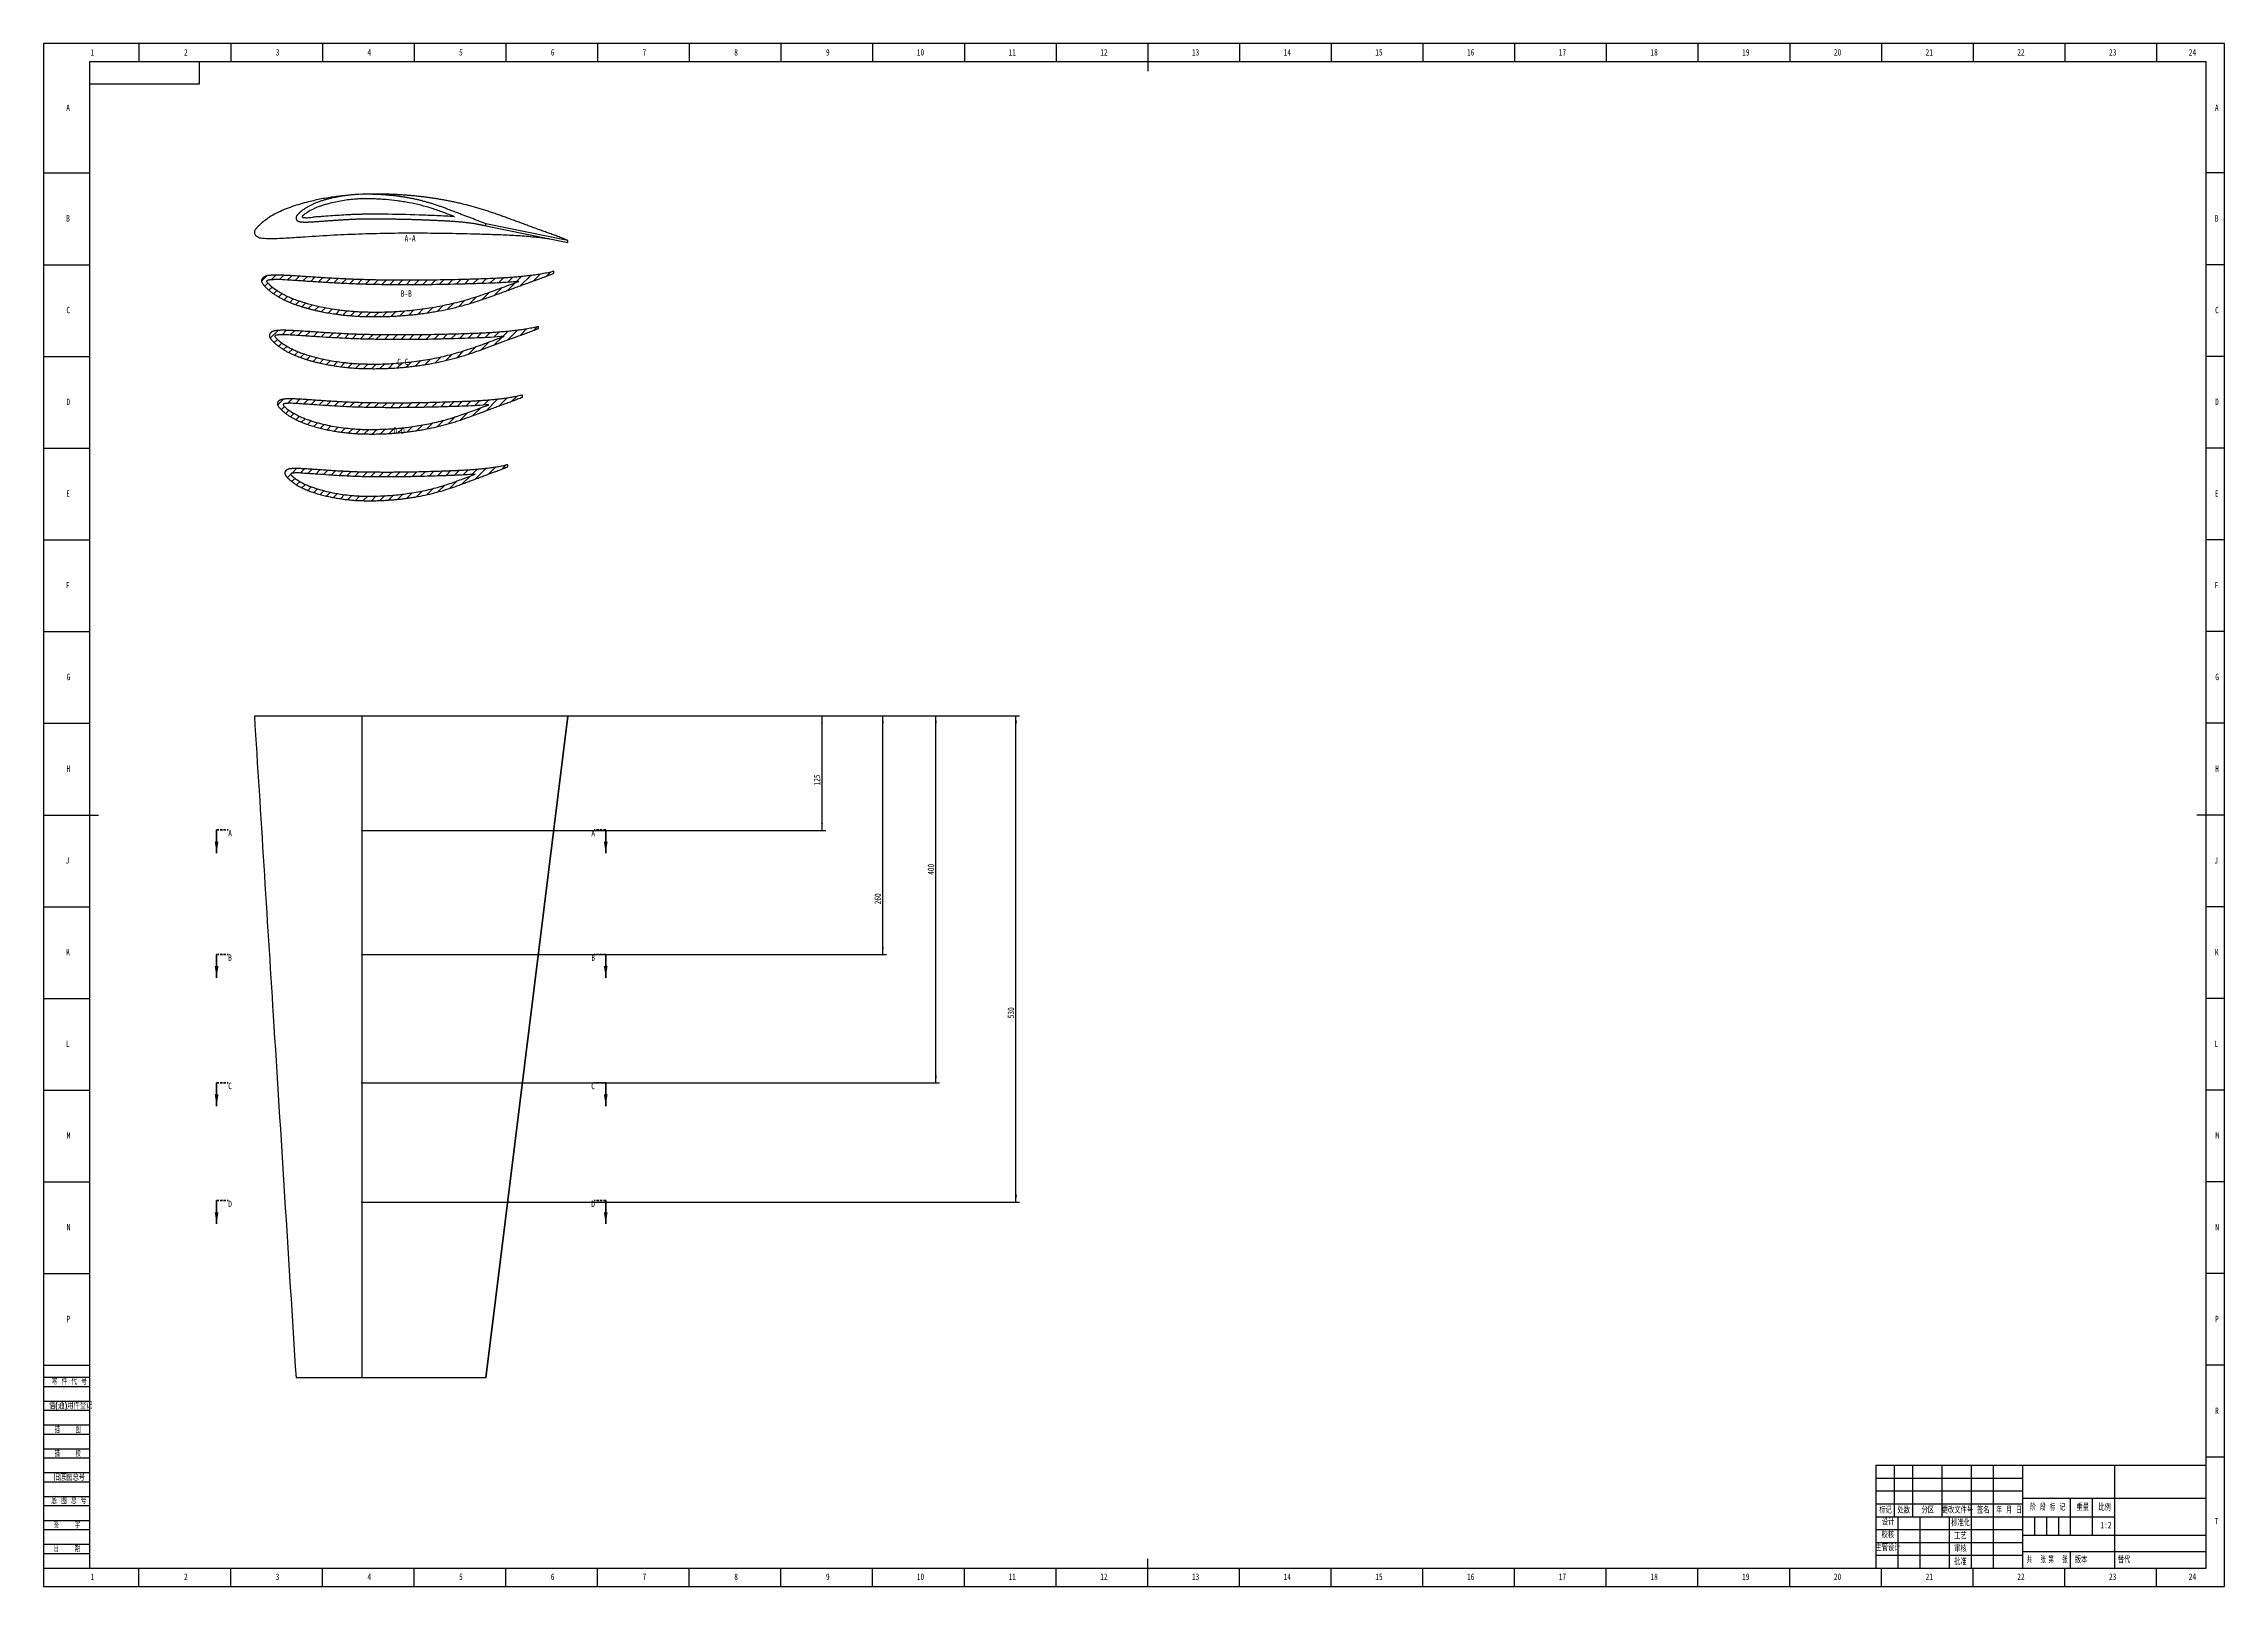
# Model space of a CAD drawing. Header units: millimetres. Extents: x 0 to 1189, y 0 to 841.
import ezdxf

# ---------------------------------------------------------------- set-up
doc = ezdxf.new("R2010")
doc.units = ezdxf.units.MM
doc.header["$PDSIZE"] = -1
doc.linetypes.add('HIDDEN', pattern=[1.905, 1.27, -0.635])
for name, color, linetype in [('10', 7, 'Continuous'), ('5', 7, 'Continuous'), ('9', 7, 'Continuous'), ('SLD-0', 7, 'Continuous')]:
    doc.layers.add(name, color=color, linetype=linetype)
doc.styles.add('SLDTEXTSTYLE0', font='TXT', dxfattribs={"width": 0.7, "bigfont": 'bigfont'})
doc.styles.add('SLDTEXTSTYLE1', font='TXT', dxfattribs={"width": 0.6, "bigfont": 'bigfont'})
doc.styles.add('SLDTEXTSTYLE2', font='TXT', dxfattribs={"width": 0.614286, "bigfont": 'bigfont'})
doc.styles.add('SLDTEXTSTYLE3', font='TXT', dxfattribs={"width": 0.62, "bigfont": 'bigfont'})
doc.styles.add('SLDTEXTSTYLE4', font='TXT', dxfattribs={"width": 0.566667, "bigfont": 'bigfont'})
doc.styles.add('SLDTEXTSTYLE5', font='TXT', dxfattribs={"width": 0.7})
doc.dimstyles.new('SLDDIMSTYLE0', dxfattribs={"dimtxt": 3.5, "dimasz": 4.08, "dimexe": 0, "dimexo": 0.0625, "dimgap": 0.875, "dimtad": 2, "dimlfac": 2, "dimrnd": 1e-09, "dimzin": 12, "dimdsep": 46, "dimtxsty": 'SLDTEXTSTYLE5', "dimsah": 1, "dimcen": 0.09, "dimadec": 0, "dimazin": 3, "dimtfac": 1, "dimtofl": 0, "dimtmove": 0, "dimatfit": 3, "dimfxl": 1, "dimfrac": 2, "dimtolj": 1, "dimtzin": 12, "dimarcsym": 0})

msp = doc.modelspace()

# ---------------------------------------------------------------- texts
at = {"color": 7, "linetype": 'Continuous', "char_height": 3.5, "attachment_point": 1, "style": 'SLDTEXTSTYLE5'}
for s, insert in [('A', (100.6587, 412.3352)), ('A', (298.6004, 412.3352)), ('B', (100.6587, 344.5008)), ('B', (298.6004, 344.5008)), ('C', (100.6587, 274.5418)), ('C', (298.5965, 274.5418)), ('D', (100.6587, 210.2722)), ('D', (298.6004, 210.2722))]:
    msp.add_mtext(s, dxfattribs=dict(at, insert=insert))
at = {"layer": '10', "char_height": 3.5, "attachment_point": 2}
for s, insert, style in [('1', (26.5444, 838.0095), 'SLDTEXTSTYLE5'), ('2', (77.5444, 838.0095), 'SLDTEXTSTYLE5'), ('3', (127.5444, 838.0095), 'SLDTEXTSTYLE5'), ('4', (177.5444, 838.0095), 'SLDTEXTSTYLE5'), ('5', (227.5444, 838.0095), 'SLDTEXTSTYLE5'), ('6', (277.5469, 838.0095), 'SLDTEXTSTYLE5'), ('7', (327.5469, 838.0095), 'SLDTEXTSTYLE5'), ('8', (377.5469, 838.0095), 'SLDTEXTSTYLE5'), ('9', (427.5469, 838.0095), 'SLDTEXTSTYLE5'), ('10', (478.0889, 838.0095), 'SLDTEXTSTYLE5'), ('11', (528.0889, 838.0095), 'SLDTEXTSTYLE5'), ('12', (578.0889, 838.0095), 'SLDTEXTSTYLE5'), ('13', (628.0889, 838.0095), 'SLDTEXTSTYLE5'), ('14', (678.0889, 838.0095), 'SLDTEXTSTYLE5'), ('15', (728.0889, 838.0095), 'SLDTEXTSTYLE5'), ('16', (778.0913, 838.0095), 'SLDTEXTSTYLE5'), ('17', (828.0913, 838.0095), 'SLDTEXTSTYLE5'), ('18', (878.0913, 838.0095), 'SLDTEXTSTYLE5'), ('19', (928.0913, 838.0095), 'SLDTEXTSTYLE5'), ('20', (978.0889, 838.0095), 'SLDTEXTSTYLE5'), ('21', (1028.0889, 838.0095), 'SLDTEXTSTYLE5'), ('22', (1078.0889, 838.0095), 'SLDTEXTSTYLE5'), ('23', (1128.0889, 838.0095), 'SLDTEXTSTYLE5'), ('24', (1171.5889, 838.0095), 'SLDTEXTSTYLE5'), ('A', (13.3203, 807.7595), 'SLDTEXTSTYLE5'), ('A', (1184.8203, 807.7595), 'SLDTEXTSTYLE5'), ('B', (13.3203, 747.5095), 'SLDTEXTSTYLE5'), ('B', (1184.8203, 747.5095), 'SLDTEXTSTYLE5'), ('A-A', (199.8279, 736.6295), 'SLDTEXTSTYLE5'), ('B-B', (197.7474, 706.4955), 'SLDTEXTSTYLE5'), ('C', (13.4273, 697.5095), 'SLDTEXTSTYLE5'), ('C', (1184.9273, 697.5095), 'SLDTEXTSTYLE5'), ('C-C', (195.827, 669.2812), 'SLDTEXTSTYLE5'), ('D', (13.4297, 647.5095), 'SLDTEXTSTYLE5'), ('D', (1184.9297, 647.5095), 'SLDTEXTSTYLE5'), ('D-D', (193.8596, 631.7972), 'SLDTEXTSTYLE5'), ('E', (13.3179, 597.5095), 'SLDTEXTSTYLE5'), ('E', (1184.8179, 597.5095), 'SLDTEXTSTYLE5'), ('F', (13.2243, 547.5095), 'SLDTEXTSTYLE5'), ('F', (1184.7243, 547.5095), 'SLDTEXTSTYLE5'), ('G', (13.5391, 497.5095), 'SLDTEXTSTYLE5'), ('G', (1185.0391, 497.5095), 'SLDTEXTSTYLE5'), ('H', (13.4297, 447.5095), 'SLDTEXTSTYLE5'), ('H', (1184.9297, 447.5095), 'SLDTEXTSTYLE5'), ('J', (13.0153, 397.5095), 'SLDTEXTSTYLE5'), ('J', (1184.5153, 397.5095), 'SLDTEXTSTYLE5'), ('K', (13.3203, 347.5095), 'SLDTEXTSTYLE5'), ('K', (1184.8203, 347.5095), 'SLDTEXTSTYLE5'), ('L', (13.1806, 297.5095), 'SLDTEXTSTYLE5'), ('L', (1184.6806, 297.5095), 'SLDTEXTSTYLE5'), ('M', (13.5974, 247.5095), 'SLDTEXTSTYLE5'), ('M', (1185.0974, 247.5095), 'SLDTEXTSTYLE5'), ('N', (13.5488, 197.5095), 'SLDTEXTSTYLE5'), ('N', (1185.0488, 197.5095), 'SLDTEXTSTYLE5'), ('P', (13.4443, 147.5095), 'SLDTEXTSTYLE5'), ('P', (1184.9443, 147.5095), 'SLDTEXTSTYLE5'), ('R', (1184.9297, 97.5095), 'SLDTEXTSTYLE5'), ('T', (1184.6563, 37.2595), 'SLDTEXTSTYLE5'), ('校核', (1005.4941, 29.8568), 'SLDTEXTSTYLE0'), ('主管设计', (1005.5621, 22.8297), 'SLDTEXTSTYLE0'), ('1', (26.5444, 7.0095), 'SLDTEXTSTYLE5'), ('2', (77.5444, 7.0095), 'SLDTEXTSTYLE5'), ('3', (127.5444, 7.0095), 'SLDTEXTSTYLE5'), ('4', (177.5444, 7.0095), 'SLDTEXTSTYLE5'), ('5', (227.5444, 7.0095), 'SLDTEXTSTYLE5'), ('6', (277.5469, 7.0095), 'SLDTEXTSTYLE5'), ('7', (327.5469, 7.0095), 'SLDTEXTSTYLE5'), ('8', (377.5469, 7.0095), 'SLDTEXTSTYLE5'), ('9', (427.5469, 7.0095), 'SLDTEXTSTYLE5'), ('10', (478.0889, 7.0095), 'SLDTEXTSTYLE5'), ('11', (528.0889, 7.0095), 'SLDTEXTSTYLE5'), ('12', (578.0889, 7.0095), 'SLDTEXTSTYLE5'), ('13', (628.0889, 7.0095), 'SLDTEXTSTYLE5'), ('14', (678.0889, 7.0095), 'SLDTEXTSTYLE5'), ('15', (728.0889, 7.0095), 'SLDTEXTSTYLE5'), ('16', (778.0913, 7.0095), 'SLDTEXTSTYLE5'), ('17', (828.0913, 7.0095), 'SLDTEXTSTYLE5'), ('18', (878.0913, 7.0095), 'SLDTEXTSTYLE5'), ('19', (928.0913, 7.0095), 'SLDTEXTSTYLE5'), ('20', (978.0889, 7.0095), 'SLDTEXTSTYLE5'), ('21', (1028.0889, 7.0095), 'SLDTEXTSTYLE5'), ('22', (1078.0889, 7.0095), 'SLDTEXTSTYLE5'), ('23', (1128.0889, 7.0095), 'SLDTEXTSTYLE5'), ('24', (1171.5889, 7.0095), 'SLDTEXTSTYLE5')]:
    msp.add_mtext(s, dxfattribs=dict(at, insert=insert, style=style))
at = {"layer": '10', "color": 7, "insert": (1110.8444, 16.1881), "char_height": 3.5, "attachment_point": 2, "style": 'SLDTEXTSTYLE0'}
msp.add_mtext('版本', dxfattribs=at)
at = {"layer": '9', "color": 7, "char_height": 3.5}
for s, insert, attachment_point, style in [('零 件 代 号', (4.4822, 113.3599), 1, 'SLDTEXTSTYLE2'), ('借(通)用件登记', (2.9328, 100.2756), 1, 'SLDTEXTSTYLE0'), ('描    图', (13.1292, 87.176), 2, 'SLDTEXTSTYLE4'), ('描    校', (13.1292, 74.1365), 2, 'SLDTEXTSTYLE4'), ('旧底图总号', (5.4591, 61.2006), 1, 'SLDTEXTSTYLE0'), ('底 图 总 号', (4.2122, 48.4331), 1, 'SLDTEXTSTYLE2'), ('标记', (1004.2451, 43.3062), 2, 'SLDTEXTSTYLE0'), ('设计', (1005.6448, 36.7667), 2, 'SLDTEXTSTYLE0'), ('处数', (1014.1711, 43.3062), 2, 'SLDTEXTSTYLE0'), ('分区', (1027.308, 43.3062), 2, 'SLDTEXTSTYLE0'), ('更改文件号', (1043.4824, 43.3062), 2, 'SLDTEXTSTYLE0'), ('标准化', (1045.1847, 36.3584), 2, 'SLDTEXTSTYLE0'), ('签名', (1057.5369, 43.3062), 2, 'SLDTEXTSTYLE0'), ('年 月 日', (1071.6102, 43.3062), 2, 'SLDTEXTSTYLE3'), ('阶 段 标 记', (1092.6508, 44.8103), 2, 'SLDTEXTSTYLE2'), ('重量', (1111.794, 44.8103), 2, 'SLDTEXTSTYLE0'), ('比例', (1123.679, 44.8103), 2, 'SLDTEXTSTYLE0'), ('签    字', (12.6912, 35.1926), 2, 'SLDTEXTSTYLE4'), ('工艺', (1045.0753, 29.2301), 2, 'SLDTEXTSTYLE0'), ('日    期', (12.6912, 22.2333), 2, 'SLDTEXTSTYLE4'), ('批准', (1045.0753, 15.2155), 2, 'SLDTEXTSTYLE0'), ('审核', (1045.0753, 22.2493), 2, 'SLDTEXTSTYLE0'), ('共  张', (1086.3826, 16.1881), 2, 'SLDTEXTSTYLE1'), ('第  张', (1098.2739, 16.1881), 2, 'SLDTEXTSTYLE1')]:
    msp.add_mtext(s, dxfattribs=dict(at, insert=insert, attachment_point=attachment_point, style=style))
at = {"layer": 'SLD-0', "char_height": 3.5}
for s, insert, attachment_point, style in [('1:2', (1124.4373, 35.1578), 2, 'SLDTEXTSTYLE5'), ('替代', (1130.8513, 16.1881), 1, 'SLDTEXTSTYLE0')]:
    msp.add_mtext(s, dxfattribs=dict(at, insert=insert, attachment_point=attachment_point, style=style))

# ---------------------------------------------------------------- blocks, each defined once
blk = doc.blocks.new('_D')
at = {"layer": '10', "transparency": 16777216}
for p, q in [((285.9, 474.5), (426.4, 474.5)), ((424.4, 412), (424.4, 474.5)), ((173.5, 412), (426.4, 412))]:
    blk.add_line(p, q, dxfattribs=at)
for points in [[(424.4, 474.5), (423.9, 470.4), (424.9, 470.4)], [(424.4, 412), (424.9, 416), (423.9, 416)]]:
    blk.add_solid(points, dxfattribs=at)
at = {"layer": '10', "transparency": 16777216, "insert": (419.9, 436.6), "char_height": 3.5, "attachment_point": 1, "rotation": 90, "style": 'SLDTEXTSTYLE5'}
blk.add_mtext('125', dxfattribs=at)
blk = doc.blocks.new('_D_1')
at = {"layer": '10', "transparency": 16777216}
for p, q in [((285.9, 474.5), (459.5, 474.5)), ((457.5, 344.5), (457.5, 474.5)), ((173.5, 344.5), (459.5, 344.5))]:
    blk.add_line(p, q, dxfattribs=at)
for points in [[(457.5, 474.5), (457, 470.4), (458.1, 470.4)], [(457.5, 344.5), (458.1, 348.5), (457, 348.5)]]:
    blk.add_solid(points, dxfattribs=at)
at = {"layer": '10', "transparency": 16777216, "insert": (453, 371.8), "char_height": 3.5, "attachment_point": 1, "rotation": 90, "style": 'SLDTEXTSTYLE5'}
blk.add_mtext('260', dxfattribs=at)
blk = doc.blocks.new('_D_2')
at = {"layer": '10', "transparency": 16777216}
for p, q in [((285.9, 474.5), (488.5, 474.5)), ((486.5, 274.5), (486.5, 474.5)), ((173.5, 274.5), (488.5, 274.5))]:
    blk.add_line(p, q, dxfattribs=at)
for points in [[(486.5, 474.5), (486, 470.4), (487, 470.4)], [(486.5, 274.5), (487, 278.5), (486, 278.5)]]:
    blk.add_solid(points, dxfattribs=at)
at = {"layer": '10', "transparency": 16777216, "insert": (482, 387.9), "char_height": 3.5, "attachment_point": 1, "rotation": 90, "style": 'SLDTEXTSTYLE5'}
blk.add_mtext('400', dxfattribs=at)
blk = doc.blocks.new('_D_3')
at = {"layer": '10', "transparency": 16777216}
for p, q in [((285.9, 474.5), (532.1, 474.5)), ((530.1, 209.5), (530.1, 474.5)), ((173.5, 209.5), (532.1, 209.5))]:
    blk.add_line(p, q, dxfattribs=at)
for points in [[(530.1, 474.5), (529.6, 470.4), (530.7, 470.4)], [(530.1, 209.5), (530.7, 213.5), (529.6, 213.5)]]:
    blk.add_solid(points, dxfattribs=at)
at = {"layer": '10', "transparency": 16777216, "insert": (525.6, 309.7), "char_height": 3.5, "attachment_point": 1, "rotation": 90, "style": 'SLDTEXTSTYLE5'}
blk.add_mtext('530', dxfattribs=at)

# ---------------------------------------------------------------- dimensions: what is measured, and where the dimension line sits
at = {"layer": '10'}
for base, p1, picture, middle in [((424.4046, 474.4651), (173.4898, 411.9651), '_D', (424.4046, 438.8901)), ((457.5466, 474.4651), (173.4898, 344.4651), '_D_1', (457.5466, 374.1157)), ((486.4801, 474.4651), (173.4898, 274.4651), '_D_2', (486.4801, 390.2264)), ((530.1434, 474.4651), (173.4898, 209.4651), '_D_3', (530.1434, 312.0005))]:
    dim = msp.add_linear_dim(base=base, p1=p1, p2=(285.8865, 474.4651), angle=90, dimstyle='SLDDIMSTYLE0', dxfattribs=at)
    dim.commit()
    dim.dimension.update_dxf_attribs({"geometry": picture, "text_midpoint": middle, "dimtype": 160})

# ---------------------------------------------------------------- hatches: boundary and pattern name
at = {"layer": '10', "linetype": 'Continuous', "lineweight": 18}
h = msp.add_hatch(dxfattribs=at)
h.set_pattern_fill('ANSI31', color=256, style=0)
edge = h.paths.add_edge_path(flags=0)
edge.add_spline(control_points=[(173.4898, 692.254), (174.0537, 692.2533), (175.1813, 692.2424), (176.8725, 692.2106), (178.5636, 692.177), (180.2551, 692.1621), (181.9466, 692.1609), (184.2018, 692.1815), (186.4566, 692.2327), (188.7105, 692.3136), (190.9636, 692.414), (193.7781, 692.5779), (197.1517, 692.8313), (200.5203, 693.1434), (203.8835, 693.5109), (207.2395, 693.9371), (210.5877, 694.4227), (215.0387, 695.155), (220.5731, 696.2383), (227.1539, 697.8171), (232.5806, 699.3513), (236.8826, 700.7076), (241.1612, 702.1365), (245.4091, 703.6538), (249.643, 705.2094), (252.8152, 706.3848), (255.9875, 707.5601), (259.1598, 708.735), (262.3344, 709.9039), (264.9825, 710.8712), (267.1028, 711.6395), (268.6947, 712.2114), (270.2859, 712.785), (271.8757, 713.3626), (273.4609, 713.9529), (275.0413, 714.5559), (276.6126, 715.1821), (277.6574, 715.6066), (278.1747, 715.8309)], knot_values=[0, 0, 0, 0, 0.015625, 0.03125, 0.046875, 0.0625, 0.078125, 0.09375, 0.125, 0.140625, 0.15625, 0.1875, 0.21875, 0.25, 0.28125, 0.3125, 0.34375, 0.375, 0.4375, 0.5, 0.5625, 0.59375, 0.625, 0.6875, 0.71875, 0.75, 0.78125, 0.8125, 0.84375, 0.875, 0.890625, 0.90625, 0.921875, 0.9375, 0.953125, 0.96875, 0.984375, 1, 1, 1, 1], weights=[1, 1, 1, 1, 1, 1, 1, 1, 1, 1, 1, 1, 1, 1, 1, 1, 1, 1, 1, 1, 1, 1, 1, 1, 1, 1, 1, 1, 1, 1, 1, 1, 1, 1, 1, 1, 1, 1, 1], degree=3, periodic=0)
edge.add_line((278.1747, 715.8309), (278.1751, 716.9117))
edge.add_spline(control_points=[(278.1751, 716.9117), (277.6551, 716.7527), (276.6003, 716.4849), (275.0129, 716.1054), (273.4135, 715.7739), (271.8071, 715.4774), (270.1944, 715.213), (268.5773, 714.9735), (266.957, 714.7524), (265.3342, 714.5458), (263.7093, 714.3527), (261.5402, 714.1116), (258.8242, 713.8426), (255.5589, 713.5668), (252.2888, 713.3329), (249.0147, 713.1395), (245.7375, 712.9796), (242.4582, 712.8471), (239.1772, 712.7345), (235.8951, 712.6338), (231.5181, 712.5085), (226.0457, 712.3578), (219.4782, 712.2026), (214.0059, 712.1032), (209.629, 712.0446), (206.3472, 712.011), (203.0663, 711.9877), (199.7865, 711.976), (196.5081, 711.9753), (193.2313, 711.9866), (189.9563, 712.0108), (186.6833, 712.0488), (183.9577, 712.0923), (181.7785, 712.1339), (180.1447, 712.1705), (178.7837, 712.1997), (177.6954, 712.2298), (176.6074, 712.2622), (175.248, 712.3065), (174.1605, 712.3337), (173.0087, 712.3615), (172.0968, 712.3896), (170.8813, 712.43), (169.9698, 712.4624), (169.0587, 712.4974), (168.1478, 712.5353), (167.2371, 712.5738), (166.023, 712.626), (164.506, 712.6949), (162.6864, 712.7817), (160.8675, 712.8728), (158.4434, 713), (156.0207, 713.1349), (153.5994, 713.2782), (151.7841, 713.3894), (149.9694, 713.5037), (148.1554, 713.6217), (146.3419, 713.7424), (144.5289, 713.865), (142.7164, 713.9899), (140.9043, 714.1148), (139.0923, 714.2374), (137.2802, 714.3546), (135.4678, 714.4638), (133.9572, 714.5457), (132.7485, 714.6065), (131.842, 714.6502), (130.9354, 714.692), (130.0288, 714.7315), (129.122, 714.7653), (128.2149, 714.7907), (127.3076, 714.8038), (126.4003, 714.802), (125.4931, 714.7817), (124.5866, 714.7432), (123.6814, 714.6813), (122.7781, 714.5972), (121.8778, 714.4802), (121.1452, 714.2828), (120.5919, 714.0361), (120.2647, 713.8463), (120.0159, 713.6743), (119.776, 713.4901), (119.5523, 713.2861), (119.3751, 713.0895), (119.2782, 712.9737), (119.2096, 712.8835), (119.1462, 712.7896), (119.0896, 712.6913), (119.0383, 712.5903), (118.9842, 712.4909), (118.9336, 712.3899), (118.8967, 712.2828), (118.8674, 712.1736), (118.8453, 712.0625), (118.8289, 711.9504), (118.8156, 711.7998), (118.8137, 711.6104), (118.8364, 711.4224), (118.8648, 711.2741), (118.8922, 711.1641), (118.9247, 711.0556), (118.9739, 710.9126), (119.0457, 710.7378), (119.1459, 710.5343), (119.294, 710.2706), (119.503, 709.9553), (119.7782, 709.5947), (120.0718, 709.2487), (120.3776, 708.9137), (120.6924, 708.5872), (121.0124, 708.2658), (121.4433, 707.8414), (121.9944, 707.3238), (122.6745, 706.7234), (123.3747, 706.1463), (124.0915, 705.5902), (125.0669, 704.8747), (126.3185, 704.0255), (127.8623, 703.0713), (129.4432, 702.1795), (131.0586, 701.3515), (132.7039, 700.5846), (134.3747, 699.8745), (136.0649, 699.2117), (137.7712, 698.5907), (139.4918, 698.0097), (141.2242, 697.4643), (142.9675, 696.9536), (144.7196, 696.4729), (146.4797, 696.0208), (148.2471, 695.597), (150.0214, 695.201), (152.3955, 694.7098), (155.3774, 694.1618), (158.3754, 693.7), (160.7815, 693.3779), (162.5896, 693.16), (164.4009, 692.9654), (166.2147, 692.7894), (168.0318, 692.6429), (169.85, 692.5046), (171.6691, 692.3686), (172.8828, 692.2888), (173.4898, 692.254)], knot_values=[0, 0, 0, 0, 0.007374257, 0.014748514, 0.022122771, 0.029497028, 0.036871285, 0.044245542, 0.051619799, 0.058994056, 0.066368313, 0.07374257, 0.088491084, 0.103239598, 0.117988112, 0.132736627, 0.147485141, 0.162233655, 0.176982169, 0.191730683, 0.206479197, 0.235976225, 0.265473253, 0.294970281, 0.309718795, 0.324467309, 0.339215823, 0.353964337, 0.368712851, 0.383461366, 0.39820988, 0.412958394, 0.427706908, 0.435081165, 0.442455422, 0.449829679, 0.453516807, 0.457203936, 0.464578193, 0.47195245, 0.47195245, 0.480203193, 0.484328564, 0.488453936, 0.492579307, 0.496704679, 0.50083005, 0.504955422, 0.513206165, 0.521456908, 0.529707651, 0.537958394, 0.55445988, 0.562710623, 0.570961366, 0.579212108, 0.587462851, 0.595713594, 0.603964337, 0.61221508, 0.620465823, 0.628716566, 0.636967309, 0.645218052, 0.653468795, 0.657594167, 0.661719538, 0.66584491, 0.669970281, 0.674095653, 0.678221024, 0.682346396, 0.686471767, 0.690597139, 0.69472251, 0.698847882, 0.702973253, 0.707098625, 0.711223996, 0.713286682, 0.715349368, 0.71638071, 0.717412053, 0.719474739, 0.720506082, 0.721021753, 0.721537425, 0.722053096, 0.722568768, 0.723084439, 0.72360011, 0.724115782, 0.724631453, 0.725147125, 0.725662796, 0.726178468, 0.726694139, 0.727725482, 0.728756825, 0.729272496, 0.729788168, 0.730303839, 0.730819511, 0.731850853, 0.732882196, 0.733913539, 0.735976225, 0.738038911, 0.740101596, 0.742164282, 0.744226968, 0.746289654, 0.748352339, 0.752477711, 0.756603082, 0.760728454, 0.764853825, 0.768979197, 0.77722994, 0.785480683, 0.793731426, 0.801982169, 0.810232912, 0.818483655, 0.826734398, 0.834985141, 0.843235884, 0.851486627, 0.859737369, 0.867988112, 0.876238855, 0.884489598, 0.892740341, 0.900991084, 0.91749257, 0.933994056, 0.942244799, 0.950495542, 0.958746285, 0.966997028, 0.975247771, 0.983498514, 0.991749257, 1, 1, 1, 1], weights=[1, 1, 1, 1, 1, 1, 1, 1, 1, 1, 1, 1, 1, 1, 1, 1, 1, 1, 1, 1, 1, 1, 1, 1, 1, 1, 1, 1, 1, 1, 1, 1, 1, 1, 1, 1, 1, 1, 1, 1, 1, 1, 1, 1, 1, 1, 1, 1, 1, 1, 1, 1, 1, 1, 1, 1, 1, 1, 1, 1, 1, 1, 1, 1, 1, 1, 1, 1, 1, 1, 1, 1, 1, 1, 1, 1, 1, 1, 1, 1, 1, 1, 1, 1, 1, 1, 1, 1, 1, 1, 1, 1, 1, 1, 1, 1, 1, 1, 1, 1, 1, 1, 1, 1, 1, 1, 1, 1, 1, 1, 1, 1, 1, 1, 1, 1, 1, 1, 1, 1, 1, 1, 1, 1, 1, 1, 1, 1, 1, 1, 1, 1, 1, 1, 1, 1, 1, 1, 1, 1, 1, 1, 1, 1, 1], degree=3, periodic=0)
edge = h.paths.add_edge_path(flags=0)
edge.add_spline(control_points=[(259.0568, 711.3612), (250.2839, 708.1262), (241.5647, 704.7041), (232.6142, 701.9989), (223.371, 699.2052), (213.8415, 697.2499), (204.2561, 696.0834), (194.0905, 694.8464), (183.8037, 694.7335), (173.5631, 694.7539)], knot_values=[0.003051747, 0.003051747, 0.003051747, 0.003051747, 0.059153898, 0.059153898, 0.059153898, 0.117250076, 0.117250076, 0.117250076, 0.178833183, 0.178833183, 0.178833183, 0.178833183], weights=[1, 1, 1, 1, 1, 1, 1, 1, 1, 1], degree=3, periodic=0)
edge.add_spline(control_points=[(173.5631, 694.7539), (168.5723, 695.0437), (163.5818, 695.4764), (158.6348, 696.198), (153.601, 696.9324), (148.5972, 697.9637), (143.7024, 699.3492), (137.8895, 700.9947), (132.0739, 703.162), (127.0675, 706.5433)], knot_values=[0.000959619, 0.000959619, 0.000959619, 0.000959619, 0.030955799, 0.030955799, 0.030955799, 0.061501509, 0.061501509, 0.061501509, 0.098030104, 0.098030104, 0.098030104, 0.098030104], weights=[1, 1, 1, 1, 1, 1, 1, 1, 1, 1], degree=3, periodic=0)
edge.add_spline(control_points=[(127.0675, 706.5433), (127.0674, 706.5432), (127.0674, 706.5432), (127.0673, 706.5431)], knot_values=[0, 0, 0, 0, 0.00002322, 0.00002322, 0.00002322, 0.00002322], weights=[1, 1, 1, 1], degree=3, periodic=0)
edge.add_spline(control_points=[(127.0673, 706.5431), (126.0794, 707.1119), (125.0215, 707.8786), (123.9797, 708.8192), (123.6499, 709.1111), (123.3543, 709.3563), (123.1019, 709.6121), (122.8418, 709.8889), (122.6297, 710.1087), (122.3658, 710.3824), (122.1857, 710.57), (121.9893, 710.7876), (121.8486, 710.9554), (121.7186, 711.1432), (121.6342, 711.3361), (121.5677, 711.4773), (121.588, 711.5558), (121.6473, 711.6485), (121.8019, 711.7634), (121.9693, 711.8522), (122.2403, 711.9661), (122.4319, 712.0155), (122.8037, 712.0921), (123.1135, 712.1381), (123.5951, 712.1907), (124.1488, 712.2441), (124.7704, 712.2938), (125.7198, 712.3475), (126.5654, 712.3652), (129.0784, 712.3668), (131.0865, 712.266), (132.9208, 712.094)], knot_values=[0, 0, 0, 0, 0.179673025, 0.204818687, 0.221401318, 0.249108512, 0.265279548, 0.278104065, 0.30895849, 0.313384553, 0.338163155, 0.350152897, 0.359410583, 0.372300284, 0.386160031, 0.393836924, 0.39528024, 0.399311888, 0.410111981, 0.425742169, 0.428876731, 0.456269049, 0.456819549, 0.488668715, 0.505604559, 0.533178641, 0.57636675, 0.603910485, 0.683099459, 0.709656747, 1, 1, 1, 1], weights=[1, 1, 1, 1, 1, 1, 1, 1, 1, 1, 1, 1, 1, 1, 1, 1, 1, 1, 1, 1, 1, 1, 1, 1, 1, 1, 1, 1, 1, 1, 1, 1], degree=3, periodic=0)
edge.add_spline(control_points=[(132.9208, 712.094), (132.9211, 712.0939), (132.9214, 712.0939), (132.9217, 712.0939)], knot_values=[0.343745807, 0.343745807, 0.343745807, 0.343745807, 0.34375, 0.34375, 0.34375, 0.34375], weights=[1, 1, 1, 1], degree=3, periodic=0)
edge.add_spline(control_points=[(132.9217, 712.0939), (147.1383, 711.3831), (161.335, 710.2244), (175.563, 709.7934), (189.7559, 709.3634), (203.9644, 709.4006), (218.1611, 709.6808), (231.8018, 709.95), (245.4705, 710.1142), (259.0568, 711.3612)], knot_values=[0, 0, 0, 0, 0.08540663, 0.08540663, 0.08540663, 0.170611968, 0.170611968, 0.170611968, 0.252483021, 0.252483021, 0.252483021, 0.252483021], weights=[1, 1, 1, 1, 1, 1, 1, 1, 1, 1], degree=3, periodic=0)
h = msp.add_hatch(dxfattribs=at)
h.set_pattern_fill('ANSI31', color=256, style=0)
edge = h.paths.add_edge_path(flags=0)
edge.add_spline(control_points=[(173.4898, 663.881), (174.0086, 663.8792), (175.0459, 663.8699), (176.6018, 663.8443), (178.1577, 663.8157), (179.7138, 663.8057), (181.2699, 663.8075), (183.3447, 663.8312), (185.4189, 663.8823), (187.4923, 663.9613), (189.5649, 664.0579), (192.1538, 664.2139), (195.2569, 664.4534), (198.3554, 664.7468), (201.4487, 665.0913), (204.5354, 665.4895), (207.6147, 665.9422), (211.7081, 666.6244), (216.7977, 667.631), (222.8489, 669.0953), (227.8386, 670.5164), (231.794, 671.7717), (235.7275, 673.0942), (239.6327, 674.4978), (243.525, 675.9365), (246.4412, 677.0236), (249.3573, 678.1107), (252.2738, 679.1972), (255.1921, 680.2785), (257.6263, 681.1735), (259.5754, 681.8847), (261.0386, 682.4144), (262.5013, 682.9452), (263.9628, 683.4796), (265.4201, 684.0253), (266.8732, 684.5824), (268.3183, 685.1596), (269.2788, 685.5517), (269.7549, 685.7577)], knot_values=[0, 0, 0, 0, 0.015625, 0.03125, 0.046875, 0.0625, 0.078125, 0.09375, 0.125, 0.140625, 0.15625, 0.1875, 0.21875, 0.25, 0.28125, 0.3125, 0.34375, 0.375, 0.4375, 0.5, 0.5625, 0.59375, 0.625, 0.6875, 0.71875, 0.75, 0.78125, 0.8125, 0.84375, 0.875, 0.890625, 0.90625, 0.921875, 0.9375, 0.953125, 0.96875, 0.984375, 1, 1, 1, 1], weights=[1, 1, 1, 1, 1, 1, 1, 1, 1, 1, 1, 1, 1, 1, 1, 1, 1, 1, 1, 1, 1, 1, 1, 1, 1, 1, 1, 1, 1, 1, 1, 1, 1, 1, 1, 1, 1, 1, 1], degree=3, periodic=0)
edge.add_line((269.7549, 685.7577), (269.7556, 686.8441))
edge.add_spline(control_points=[(269.7556, 686.8441), (269.276, 686.6995), (268.3046, 686.4519), (266.8423, 686.1029), (265.3698, 685.7963), (263.8909, 685.5212), (262.4066, 685.2749), (260.9185, 685.0511), (259.4275, 684.8443), (257.9345, 684.6509), (256.4396, 684.4701), (254.4441, 684.2444), (251.9459, 683.9923), (248.9429, 683.7337), (245.936, 683.5134), (242.9257, 683.3302), (239.9131, 683.1775), (236.8987, 683.0498), (233.8831, 682.9403), (230.8667, 682.8417), (226.8442, 682.7182), (221.8153, 682.5698), (215.7801, 682.4152), (210.7507, 682.3138), (206.7277, 682.2518), (203.7109, 682.2148), (200.6946, 682.1871), (197.6789, 682.1703), (194.6639, 682.1634), (191.6499, 682.1676), (188.6369, 682.1836), (185.6252, 682.2125), (183.1165, 682.2472), (181.1103, 682.2813), (179.6061, 682.3115), (178.3528, 682.3367), (177.3505, 682.3618), (176.3484, 682.3872), (175.0961, 682.4211), (174.0943, 682.4432), (173.0332, 682.4677), (172.193, 682.49), (171.0729, 682.5226), (170.233, 682.5499), (169.3934, 682.5817), (168.554, 682.6179), (167.7147, 682.6543), (166.5958, 682.7028), (165.1976, 682.7678), (163.5202, 682.8492), (161.8433, 682.9344), (159.6082, 683.0536), (157.3741, 683.1798), (155.141, 683.314), (153.4666, 683.4179), (151.7927, 683.5248), (150.1192, 683.635), (148.4461, 683.7479), (146.7733, 683.8626), (145.1009, 683.9792), (143.4287, 684.096), (141.7564, 684.2106), (140.0841, 684.3203), (138.4113, 684.4226), (137.017, 684.4992), (135.9014, 684.5564), (135.0646, 684.5974), (134.2278, 684.6368), (133.3909, 684.6739), (132.5538, 684.7057), (131.7165, 684.7299), (130.8789, 684.7421), (130.0412, 684.7409), (129.2038, 684.7219), (128.3668, 684.6869), (127.5311, 684.6292), (126.6971, 684.552), (125.8664, 684.4408), (125.1913, 684.2531), (124.6832, 684.0198), (124.3826, 683.842), (124.155, 683.6804), (123.9354, 683.5081), (123.7314, 683.3171), (123.5708, 683.1332), (123.4836, 683.0245), (123.422, 682.94), (123.3653, 682.8522), (123.3148, 682.7606), (123.2693, 682.6665), (123.2224, 682.5735), (123.1796, 682.4786), (123.1496, 682.3789), (123.1259, 682.2775), (123.1082, 682.1745), (123.0953, 682.0709), (123.0848, 681.9317), (123.0826, 681.757), (123.1028, 681.5833), (123.1257, 681.446), (123.149, 681.344), (123.1775, 681.2434), (123.2207, 681.1108), (123.2846, 680.9485), (123.3753, 680.7598), (123.5095, 680.5149), (123.7006, 680.2226), (123.9529, 679.8883), (124.2225, 679.5677), (124.5039, 679.2576), (124.794, 678.9556), (125.0889, 678.6583), (125.4862, 678.266), (125.9942, 677.7873), (126.6212, 677.2318), (127.267, 676.6983), (127.9281, 676.1839), (128.8278, 675.5221), (129.9826, 674.7372), (131.4068, 673.8546), (132.8657, 673.0304), (134.3562, 672.2647), (135.8747, 671.5558), (137.4166, 670.8995), (138.9763, 670.2864), (140.551, 669.7128), (142.1386, 669.1754), (143.7373, 668.6714), (145.3458, 668.1992), (146.9624, 667.7549), (148.5862, 667.3369), (150.2168, 666.9451), (151.8535, 666.5791), (154.0434, 666.125), (156.7937, 665.6185), (159.5583, 665.1915), (161.7767, 664.8936), (163.4437, 664.6922), (165.1134, 664.5121), (166.7852, 664.3495), (168.4598, 664.2133), (170.1353, 664.085), (171.8118, 663.9655), (172.9305, 663.9042), (173.4898, 663.881)], knot_values=[0, 0, 0, 0, 0.007374257, 0.014748514, 0.022122771, 0.029497028, 0.036871285, 0.044245542, 0.051619799, 0.058994056, 0.066368313, 0.07374257, 0.088491084, 0.103239598, 0.117988112, 0.132736627, 0.147485141, 0.162233655, 0.176982169, 0.191730683, 0.206479197, 0.235976225, 0.265473253, 0.294970281, 0.309718795, 0.324467309, 0.339215823, 0.353964337, 0.368712851, 0.383461366, 0.39820988, 0.412958394, 0.427706908, 0.435081165, 0.442455422, 0.449829679, 0.453516807, 0.457203936, 0.464578193, 0.47195245, 0.47195245, 0.480203193, 0.484328564, 0.488453936, 0.492579307, 0.496704679, 0.50083005, 0.504955422, 0.513206165, 0.521456908, 0.529707651, 0.537958394, 0.55445988, 0.562710623, 0.570961366, 0.579212108, 0.587462851, 0.595713594, 0.603964337, 0.61221508, 0.620465823, 0.628716566, 0.636967309, 0.645218052, 0.653468795, 0.657594167, 0.661719538, 0.66584491, 0.669970281, 0.674095653, 0.678221024, 0.682346396, 0.686471767, 0.690597139, 0.69472251, 0.698847882, 0.702973253, 0.707098625, 0.711223996, 0.713286682, 0.715349368, 0.71638071, 0.717412053, 0.719474739, 0.720506082, 0.721021753, 0.721537425, 0.722053096, 0.722568768, 0.723084439, 0.72360011, 0.724115782, 0.724631453, 0.725147125, 0.725662796, 0.726178468, 0.726694139, 0.727725482, 0.728756825, 0.729272496, 0.729788168, 0.730303839, 0.730819511, 0.731850853, 0.732882196, 0.733913539, 0.735976225, 0.738038911, 0.740101596, 0.742164282, 0.744226968, 0.746289654, 0.748352339, 0.752477711, 0.756603082, 0.760728454, 0.764853825, 0.768979197, 0.77722994, 0.785480683, 0.793731426, 0.801982169, 0.810232912, 0.818483655, 0.826734398, 0.834985141, 0.843235884, 0.851486627, 0.859737369, 0.867988112, 0.876238855, 0.884489598, 0.892740341, 0.900991084, 0.91749257, 0.933994056, 0.942244799, 0.950495542, 0.958746285, 0.966997028, 0.975247771, 0.983498514, 0.991749257, 1, 1, 1, 1], weights=[1, 1, 1, 1, 1, 1, 1, 1, 1, 1, 1, 1, 1, 1, 1, 1, 1, 1, 1, 1, 1, 1, 1, 1, 1, 1, 1, 1, 1, 1, 1, 1, 1, 1, 1, 1, 1, 1, 1, 1, 1, 1, 1, 1, 1, 1, 1, 1, 1, 1, 1, 1, 1, 1, 1, 1, 1, 1, 1, 1, 1, 1, 1, 1, 1, 1, 1, 1, 1, 1, 1, 1, 1, 1, 1, 1, 1, 1, 1, 1, 1, 1, 1, 1, 1, 1, 1, 1, 1, 1, 1, 1, 1, 1, 1, 1, 1, 1, 1, 1, 1, 1, 1, 1, 1, 1, 1, 1, 1, 1, 1, 1, 1, 1, 1, 1, 1, 1, 1, 1, 1, 1, 1, 1, 1, 1, 1, 1, 1, 1, 1, 1, 1, 1, 1, 1, 1, 1, 1, 1, 1, 1, 1, 1, 1], degree=3, periodic=0)
edge = h.paths.add_edge_path(flags=0)
edge.add_spline(control_points=[(251.0462, 681.4075), (243.7595, 678.6985), (236.5087, 675.8677), (229.0912, 673.5406), (221.0169, 671.0074), (212.6998, 669.1555), (204.3178, 667.9925), (194.144, 666.5808), (183.8173, 666.3409), (173.5461, 666.3809)], knot_values=[0.005064684, 0.005064684, 0.005064684, 0.005064684, 0.051708472, 0.051708472, 0.051708472, 0.102617715, 0.102617715, 0.102617715, 0.164431834, 0.164431834, 0.164431834, 0.164431834], weights=[1, 1, 1, 1, 1, 1, 1, 1, 1, 1], degree=3, periodic=0)
edge.add_spline(control_points=[(173.5461, 666.3809), (168.9258, 666.5761), (164.3109, 667.028), (159.7356, 667.7008), (155.0892, 668.3842), (150.4708, 669.3427), (145.9544, 670.6303), (140.6782, 672.1346), (135.4027, 674.1097), (130.8518, 677.174)], knot_values=[0.000848767, 0.000848767, 0.000848767, 0.000848767, 0.028595532, 0.028595532, 0.028595532, 0.05679195, 0.05679195, 0.05679195, 0.089959411, 0.089959411, 0.089959411, 0.089959411], weights=[1, 1, 1, 1, 1, 1, 1, 1, 1, 1], degree=3, periodic=0)
edge.add_spline(control_points=[(130.8518, 677.174), (130.8518, 677.174), (130.8517, 677.174), (130.8517, 677.1739)], knot_values=[0, 0, 0, 0, 0.000018643, 0.000018643, 0.000018643, 0.000018643], weights=[1, 1, 1, 1], degree=3, periodic=0)
edge.add_spline(control_points=[(130.8517, 677.1739), (129.9722, 677.6721), (129.03, 678.3446), (128.0979, 679.1684), (127.8038, 679.425), (127.5416, 679.6421), (127.3154, 679.8664), (127.0819, 680.1087), (126.8924, 680.302), (126.6573, 680.5436), (126.4973, 680.7098), (126.3238, 680.9033), (126.2025, 681.0542), (126.095, 681.2261), (126.0311, 681.4017), (125.9854, 681.5267), (126.0056, 681.5956), (126.0579, 681.6769), (126.1935, 681.7808), (126.3427, 681.8602), (126.5832, 681.9623), (126.7523, 682.0071), (127.0813, 682.0766), (127.3559, 682.1184), (127.7829, 682.1653), (128.2738, 682.2118), (128.8248, 682.2572), (129.6663, 682.3064), (130.416, 682.3186), (132.6437, 682.3084), (134.4229, 682.2054), (136.0481, 682.0449)], knot_values=[0, 0, 0, 0, 0.179673025, 0.204818687, 0.221401318, 0.249108512, 0.265279548, 0.278104065, 0.30895849, 0.313384553, 0.338163155, 0.350152897, 0.359410583, 0.372300284, 0.386160031, 0.393836924, 0.39528024, 0.399311888, 0.410111981, 0.425742169, 0.428876731, 0.456269049, 0.456819549, 0.488668715, 0.505604559, 0.533178641, 0.57636675, 0.603910485, 0.683099459, 0.709656747, 1, 1, 1, 1], weights=[1, 1, 1, 1, 1, 1, 1, 1, 1, 1, 1, 1, 1, 1, 1, 1, 1, 1, 1, 1, 1, 1, 1, 1, 1, 1, 1, 1, 1, 1, 1, 1], degree=3, periodic=0)
edge.add_spline(control_points=[(136.0481, 682.0449), (136.0486, 682.0448), (136.0491, 682.0448), (136.0496, 682.0448)], knot_values=[0.343742053, 0.343742053, 0.343742053, 0.343742053, 0.34375, 0.34375, 0.34375, 0.34375], weights=[1, 1, 1, 1], degree=3, periodic=0)
edge.add_spline(control_points=[(136.0496, 682.0448), (148.5743, 681.4076), (161.0765, 680.2412), (173.6141, 679.953), (186.1203, 679.6655), (198.6351, 679.5938), (211.1425, 679.8238), (224.4519, 680.0685), (237.7859, 680.2385), (251.0462, 681.4075)], knot_values=[0, 0, 0, 0, 0.075245331, 0.075245331, 0.075245331, 0.150276893, 0.150276893, 0.150276893, 0.230124918, 0.230124918, 0.230124918, 0.230124918], weights=[1, 1, 1, 1, 1, 1, 1, 1, 1, 1], degree=3, periodic=0)
h = msp.add_hatch(dxfattribs=at)
h.set_pattern_fill('ANSI31', color=256, style=0)
edge = h.paths.add_edge_path(flags=0)
edge.add_spline(control_points=[(173.4898, 628.2378), (173.962, 628.2348), (174.9063, 628.2271), (176.3227, 628.2079), (177.7391, 628.1845), (179.1556, 628.1797), (180.5721, 628.1844), (182.4607, 628.2114), (184.3487, 628.2623), (186.2359, 628.3393), (188.1223, 628.432), (190.4786, 628.58), (193.3028, 628.8051), (196.1226, 629.0791), (198.9376, 629.3999), (201.7465, 629.7693), (204.5486, 630.1881), (208.2732, 630.8184), (212.904, 631.7459), (218.4091, 633.0922), (222.948, 634.3968), (226.5459, 635.548), (230.1236, 636.7605), (233.6753, 638.047), (237.2152, 639.3651), (239.8674, 640.3611), (242.5196, 641.3572), (245.172, 642.3525), (247.826, 643.3436), (250.0398, 644.164), (251.8122, 644.8162), (253.1427, 645.3025), (254.473, 645.7891), (255.8021, 646.2791), (257.1276, 646.7786), (258.4492, 647.2885), (259.7642, 647.8152), (260.6378, 648.1739), (261.0714, 648.3609)], knot_values=[0, 0, 0, 0, 0.015625, 0.03125, 0.046875, 0.0625, 0.078125, 0.09375, 0.125, 0.140625, 0.15625, 0.1875, 0.21875, 0.25, 0.28125, 0.3125, 0.34375, 0.375, 0.4375, 0.5, 0.5625, 0.59375, 0.625, 0.6875, 0.71875, 0.75, 0.78125, 0.8125, 0.84375, 0.875, 0.890625, 0.90625, 0.921875, 0.9375, 0.953125, 0.96875, 0.984375, 1, 1, 1, 1], weights=[1, 1, 1, 1, 1, 1, 1, 1, 1, 1, 1, 1, 1, 1, 1, 1, 1, 1, 1, 1, 1, 1, 1, 1, 1, 1, 1, 1, 1, 1, 1, 1, 1, 1, 1, 1, 1, 1, 1], degree=3, periodic=0)
edge.add_line((261.0714, 648.3609), (261.0725, 649.4532))
edge.add_spline(control_points=[(261.0725, 649.4532), (260.6345, 649.3234), (259.7491, 649.0966), (258.4159, 648.7791), (257.0741, 648.4981), (255.7268, 648.2451), (254.3749, 648.0175), (253.0197, 647.81), (251.6623, 647.6177), (250.303, 647.438), (248.9421, 647.2699), (247.1258, 647.0602), (244.8522, 646.8255), (242.1197, 646.5845), (239.3842, 646.3783), (236.6461, 646.2056), (233.9062, 646.0604), (231.1651, 645.9377), (228.4232, 645.8313), (225.6808, 645.7349), (222.0239, 645.6133), (217.4525, 645.4672), (211.9661, 645.3131), (207.3936, 645.2098), (203.7356, 645.1443), (200.992, 645.1036), (198.2486, 645.0715), (195.5052, 645.0495), (192.762, 645.0361), (190.019, 645.0331), (187.2762, 645.0405), (184.5338, 645.0601), (182.2489, 645.0857), (180.4212, 645.1121), (179.0505, 645.1357), (177.9084, 645.1566), (176.9948, 645.1767), (176.0813, 645.1949), (174.9396, 645.218), (174.026, 645.2349), (173.0584, 645.256), (172.2922, 645.2722), (171.2706, 645.2969), (170.5045, 645.319), (169.7386, 645.3473), (168.973, 645.3818), (168.2074, 645.4161), (167.1865, 645.4607), (165.9108, 645.5216), (164.3802, 645.5975), (162.8497, 645.6766), (160.8096, 645.7875), (158.7699, 645.9048), (156.7309, 646.0296), (155.2018, 646.126), (153.673, 646.2253), (152.1445, 646.3275), (150.6162, 646.4322), (149.088, 646.5388), (147.56, 646.647), (146.0321, 646.7553), (144.5041, 646.8617), (142.9758, 646.9637), (141.4471, 647.0588), (140.1727, 647.13), (139.153, 647.1834), (138.3882, 647.2218), (137.6233, 647.2587), (136.8583, 647.2933), (136.0931, 647.323), (135.3277, 647.346), (134.562, 647.3571), (133.7962, 647.3566), (133.0306, 647.3391), (132.2654, 647.3075), (131.5015, 647.2541), (130.7389, 647.1841), (129.9798, 647.079), (129.3642, 646.9012), (128.9027, 646.6817), (128.6296, 646.5163), (128.4238, 646.3655), (128.225, 646.2055), (128.0415, 646.0278), (127.8978, 645.8569), (127.8206, 645.7557), (127.7664, 645.6771), (127.7166, 645.5956), (127.6723, 645.5108), (127.6328, 645.4239), (127.5933, 645.3373), (127.5586, 645.249), (127.5356, 645.1568), (127.5178, 645.0634), (127.5046, 644.9689), (127.4953, 644.8739), (127.4877, 644.7466), (127.4853, 644.5868), (127.5028, 644.428), (127.5201, 644.302), (127.5391, 644.2083), (127.5635, 644.1158), (127.6006, 643.9939), (127.6562, 643.8444), (127.7373, 643.6711), (127.8571, 643.4457), (128.0296, 643.177), (128.2582, 642.8698), (128.5032, 642.5755), (128.7594, 642.2909), (129.0242, 642.0143), (129.2931, 641.7418), (129.6557, 641.3825), (130.1194, 640.944), (130.6916, 640.435), (131.2813, 639.9463), (131.8848, 639.4749), (132.7064, 638.8687), (133.7614, 638.1499), (135.0623, 637.3411), (136.3955, 636.5867), (137.7572, 635.8851), (139.1448, 635.2362), (140.5538, 634.6353), (141.9788, 634.0736), (143.4179, 633.5487), (144.8683, 633.0564), (146.3291, 632.595), (147.7986, 632.1626), (149.2754, 631.7557), (150.7588, 631.373), (152.2481, 631.0142), (153.743, 630.679), (155.743, 630.2632), (158.2544, 629.7995), (160.7783, 629.4084), (162.8032, 629.1355), (164.3245, 628.9512), (165.8482, 628.7859), (167.3736, 628.6373), (168.9012, 628.5116), (170.4295, 628.3936), (171.959, 628.2912), (172.9797, 628.249), (173.4898, 628.2378)], knot_values=[0, 0, 0, 0, 0.007374257, 0.014748514, 0.022122771, 0.029497028, 0.036871285, 0.044245542, 0.051619799, 0.058994056, 0.066368313, 0.07374257, 0.088491084, 0.103239598, 0.117988112, 0.132736627, 0.147485141, 0.162233655, 0.176982169, 0.191730683, 0.206479197, 0.235976225, 0.265473253, 0.294970281, 0.309718795, 0.324467309, 0.339215823, 0.353964337, 0.368712851, 0.383461366, 0.39820988, 0.412958394, 0.427706908, 0.435081165, 0.442455422, 0.449829679, 0.453516807, 0.457203936, 0.464578193, 0.47195245, 0.47195245, 0.480203193, 0.484328564, 0.488453936, 0.492579307, 0.496704679, 0.50083005, 0.504955422, 0.513206165, 0.521456908, 0.529707651, 0.537958394, 0.55445988, 0.562710623, 0.570961366, 0.579212108, 0.587462851, 0.595713594, 0.603964337, 0.61221508, 0.620465823, 0.628716566, 0.636967309, 0.645218052, 0.653468795, 0.657594167, 0.661719538, 0.66584491, 0.669970281, 0.674095653, 0.678221024, 0.682346396, 0.686471767, 0.690597139, 0.69472251, 0.698847882, 0.702973253, 0.707098625, 0.711223996, 0.713286682, 0.715349368, 0.71638071, 0.717412053, 0.719474739, 0.720506082, 0.721021753, 0.721537425, 0.722053096, 0.722568768, 0.723084439, 0.72360011, 0.724115782, 0.724631453, 0.725147125, 0.725662796, 0.726178468, 0.726694139, 0.727725482, 0.728756825, 0.729272496, 0.729788168, 0.730303839, 0.730819511, 0.731850853, 0.732882196, 0.733913539, 0.735976225, 0.738038911, 0.740101596, 0.742164282, 0.744226968, 0.746289654, 0.748352339, 0.752477711, 0.756603082, 0.760728454, 0.764853825, 0.768979197, 0.77722994, 0.785480683, 0.793731426, 0.801982169, 0.810232912, 0.818483655, 0.826734398, 0.834985141, 0.843235884, 0.851486627, 0.859737369, 0.867988112, 0.876238855, 0.884489598, 0.892740341, 0.900991084, 0.91749257, 0.933994056, 0.942244799, 0.950495542, 0.958746285, 0.966997028, 0.975247771, 0.983498514, 0.991749257, 1, 1, 1, 1], weights=[1, 1, 1, 1, 1, 1, 1, 1, 1, 1, 1, 1, 1, 1, 1, 1, 1, 1, 1, 1, 1, 1, 1, 1, 1, 1, 1, 1, 1, 1, 1, 1, 1, 1, 1, 1, 1, 1, 1, 1, 1, 1, 1, 1, 1, 1, 1, 1, 1, 1, 1, 1, 1, 1, 1, 1, 1, 1, 1, 1, 1, 1, 1, 1, 1, 1, 1, 1, 1, 1, 1, 1, 1, 1, 1, 1, 1, 1, 1, 1, 1, 1, 1, 1, 1, 1, 1, 1, 1, 1, 1, 1, 1, 1, 1, 1, 1, 1, 1, 1, 1, 1, 1, 1, 1, 1, 1, 1, 1, 1, 1, 1, 1, 1, 1, 1, 1, 1, 1, 1, 1, 1, 1, 1, 1, 1, 1, 1, 1, 1, 1, 1, 1, 1, 1, 1, 1, 1, 1, 1, 1, 1, 1, 1, 1], degree=3, periodic=0)
edge = h.paths.add_edge_path(flags=0)
edge.add_spline(control_points=[(242.8167, 644.1393), (230.3026, 639.445), (217.5811, 634.8277), (204.3854, 632.7031), (194.2089, 631.0646), (183.8325, 630.6717), (173.5251, 630.7376)], knot_values=[0.00706089, 0.00706089, 0.00706089, 0.00706089, 0.087253204, 0.087253204, 0.087253204, 0.148825859, 0.148825859, 0.148825859, 0.148825859], weights=[1, 1, 1, 1, 1, 1, 1], degree=3, periodic=0)
edge.add_spline(control_points=[(173.5251, 630.7376), (169.2885, 630.8327), (165.0598, 631.3074), (160.8681, 631.9301), (156.6228, 632.5607), (152.4034, 633.4439), (148.2788, 634.6302), (143.5555, 635.9886), (138.8361, 637.7652), (134.7547, 640.5033)], knot_values=[0.000725535, 0.000725535, 0.000725535, 0.000725535, 0.026151691, 0.026151691, 0.026151691, 0.051915609, 0.051915609, 0.051915609, 0.081620035, 0.081620035, 0.081620035, 0.081620035], weights=[1, 1, 1, 1, 1, 1, 1, 1, 1, 1], degree=3, periodic=0)
edge.add_spline(control_points=[(134.7547, 640.5033), (134.7547, 640.5033), (134.7546, 640.5033), (134.7546, 640.5032)], knot_values=[0, 0, 0, 0, 0.000019126, 0.000019126, 0.000019126, 0.000019126], weights=[1, 1, 1, 1], degree=3, periodic=0)
edge.add_spline(control_points=[(134.7546, 640.5032), (133.9869, 640.9285), (133.164, 641.5039), (132.3452, 642.2073), (132.0878, 642.4275), (131.86, 642.6156), (131.6609, 642.8073), (131.4547, 643.0141), (131.2886, 643.1801), (131.0833, 643.3887), (130.9441, 643.5328), (130.7941, 643.7013), (130.6927, 643.8349), (130.6085, 643.9904), (130.5658, 644.1481), (130.5415, 644.2564), (130.5615, 644.3154), (130.6066, 644.385), (130.7226, 644.4776), (130.853, 644.5472), (131.0621, 644.637), (131.2081, 644.6771), (131.4929, 644.7393), (131.7313, 644.7768), (132.1019, 644.8178), (132.528, 644.8571), (133.0061, 644.8982), (133.7364, 644.9428), (134.3873, 644.9494), (136.3207, 644.927), (137.8639, 644.8216), (139.2733, 644.673)], knot_values=[0, 0, 0, 0, 0.179673025, 0.204818687, 0.221401318, 0.249108512, 0.265279548, 0.278104065, 0.30895849, 0.313384553, 0.338163155, 0.350152897, 0.359410583, 0.372300284, 0.386160031, 0.393836924, 0.39528024, 0.399311888, 0.410111981, 0.425742169, 0.428876731, 0.456269049, 0.456819549, 0.488668715, 0.505604559, 0.533178641, 0.57636675, 0.603910485, 0.683099459, 0.709656747, 1, 1, 1, 1], weights=[1, 1, 1, 1, 1, 1, 1, 1, 1, 1, 1, 1, 1, 1, 1, 1, 1, 1, 1, 1, 1, 1, 1, 1, 1, 1, 1, 1, 1, 1, 1, 1], degree=3, periodic=0)
edge.add_spline(control_points=[(139.2733, 644.673), (139.2739, 644.6729), (139.2745, 644.6729), (139.2751, 644.6729)], knot_values=[0.343720111, 0.343720111, 0.343720111, 0.343720111, 0.34375, 0.34375, 0.34375, 0.34375], weights=[1, 1, 1, 1], degree=3, periodic=0)
edge.add_spline(control_points=[(139.2751, 644.6729), (150.0552, 644.1129), (160.8126, 643.0513), (171.604, 642.7876), (182.3676, 642.5245), (193.1388, 642.4699), (203.9041, 642.6476), (216.8827, 642.8619), (229.882, 643.0511), (242.8167, 644.1393)], knot_values=[0, 0, 0, 0, 0.064767622, 0.064767622, 0.064767622, 0.129344497, 0.129344497, 0.129344497, 0.207207992, 0.207207992, 0.207207992, 0.207207992], weights=[1, 1, 1, 1, 1, 1, 1, 1, 1, 1], degree=3, periodic=0)
h = msp.add_hatch(dxfattribs=at)
h.set_pattern_fill('ANSI31', color=256, style=0)
edge = h.paths.add_edge_path(flags=0)
edge.add_spline(control_points=[(173.4898, 591.8621), (173.9192, 591.858), (174.7781, 591.8517), (176.0663, 591.8386), (177.3545, 591.8199), (178.6428, 591.8197), (179.931, 591.8272), (181.6485, 591.8572), (183.3655, 591.9079), (185.0816, 591.9831), (186.797, 592.0722), (188.9397, 592.2129), (191.5076, 592.4247), (194.0715, 592.681), (196.6307, 592.98), (199.1845, 593.3229), (201.7318, 593.7106), (205.1177, 594.2933), (209.3269, 595.1481), (214.3304, 596.3859), (218.4552, 597.5834), (221.7246, 598.6389), (224.9754, 599.7506), (228.2024, 600.9294), (231.4187, 602.1368), (233.8283, 603.0491), (236.2379, 603.9615), (238.6478, 604.8731), (241.059, 605.7813), (243.0702, 606.5331), (244.6804, 607.1312), (245.8889, 607.5775), (247.0975, 608.0236), (248.305, 608.4727), (249.5094, 608.9299), (250.7103, 609.3964), (251.9057, 609.8767), (252.6996, 610.2046), (253.0941, 610.3742)], knot_values=[0, 0, 0, 0, 0.015625, 0.03125, 0.046875, 0.0625, 0.078125, 0.09375, 0.125, 0.140625, 0.15625, 0.1875, 0.21875, 0.25, 0.28125, 0.3125, 0.34375, 0.375, 0.4375, 0.5, 0.5625, 0.59375, 0.625, 0.6875, 0.71875, 0.75, 0.78125, 0.8125, 0.84375, 0.875, 0.890625, 0.90625, 0.921875, 0.9375, 0.953125, 0.96875, 0.984375, 1, 1, 1, 1], weights=[1, 1, 1, 1, 1, 1, 1, 1, 1, 1, 1, 1, 1, 1, 1, 1, 1, 1, 1, 1, 1, 1, 1, 1, 1, 1, 1, 1, 1, 1, 1, 1, 1, 1, 1, 1, 1, 1, 1], degree=3, periodic=0)
edge.add_line((253.0941, 610.3742), (253.0955, 611.4719))
edge.add_spline(control_points=[(253.0955, 611.4719), (252.6958, 611.3558), (251.8894, 611.1481), (250.6747, 610.8595), (249.453, 610.602), (248.2266, 610.3694), (246.9964, 610.159), (245.7634, 609.9663), (244.5285, 609.7875), (243.2921, 609.6203), (242.0544, 609.4639), (240.4027, 609.2688), (238.3354, 609.0502), (235.8515, 608.8253), (233.3652, 608.632), (230.8771, 608.469), (228.3879, 608.3308), (225.8978, 608.2125), (223.4073, 608.109), (220.9166, 608.0147), (217.5956, 607.8948), (213.4444, 607.7509), (208.4622, 607.5973), (204.3096, 607.4921), (200.9867, 607.4233), (198.4943, 607.3794), (196.0015, 607.3431), (193.5083, 607.3163), (191.0147, 607.2971), (188.5206, 607.2873), (186.0262, 607.2869), (183.5313, 607.2979), (181.4518, 607.3153), (179.7881, 607.3345), (178.5401, 607.3521), (177.5001, 607.3691), (176.668, 607.3845), (175.8359, 607.396), (174.7957, 607.4093), (173.9633, 607.4214), (173.0816, 607.4393), (172.3833, 607.4501), (171.4522, 607.4674), (170.7539, 607.4847), (170.0557, 607.5099), (169.3579, 607.5428), (168.6599, 607.5751), (167.7292, 607.6163), (166.566, 607.6734), (165.1702, 607.7442), (163.7743, 607.8177), (161.9132, 607.921), (160.0523, 608.0301), (158.1915, 608.1462), (156.796, 608.2357), (155.4005, 608.3281), (154.0051, 608.4229), (152.6097, 608.5201), (151.2145, 608.6193), (149.8192, 608.7197), (148.4238, 608.8201), (147.0283, 608.9191), (145.6323, 609.014), (144.2359, 609.1025), (143.0718, 609.1688), (142.1402, 609.2186), (141.4415, 609.2545), (140.7427, 609.2892), (140.0438, 609.3214), (139.3446, 609.3493), (138.6452, 609.3711), (137.9456, 609.3814), (137.2458, 609.3814), (136.5462, 609.3653), (135.847, 609.3369), (135.1489, 609.2875), (134.452, 609.224), (133.7587, 609.1245), (133.1978, 608.9559), (132.7791, 608.749), (132.5312, 608.595), (132.3454, 608.454), (132.1658, 608.3054), (132.001, 608.1399), (131.873, 607.981), (131.805, 607.8866), (131.7574, 607.8134), (131.714, 607.7377), (131.6755, 607.6593), (131.6415, 607.5788), (131.6087, 607.4982), (131.5814, 607.4158), (131.565, 607.3305), (131.5525, 607.2445), (131.5435, 607.1578), (131.5375, 607.0708), (131.5326, 606.9543), (131.5299, 606.8084), (131.545, 606.6632), (131.557, 606.5475), (131.5722, 606.4615), (131.5928, 606.3766), (131.6243, 606.2644), (131.6723, 606.1268), (131.7444, 605.9674), (131.8511, 605.7599), (132.0066, 605.513), (132.2135, 605.2307), (132.4359, 604.9605), (132.6689, 604.6994), (132.9103, 604.4461), (133.1553, 604.1964), (133.4862, 603.8675), (133.9091, 603.4659), (134.4309, 602.9995), (134.9691, 602.5521), (135.5198, 602.1202), (136.2696, 601.5649), (137.2329, 600.9069), (138.4205, 600.166), (139.6381, 599.4756), (140.8816, 598.833), (142.149, 598.2392), (143.4358, 597.6892), (144.7371, 597.1746), (146.0515, 596.6945), (147.3761, 596.2435), (148.71, 595.8214), (150.0519, 595.4255), (151.4003, 595.053), (152.7546, 594.7027), (154.1143, 594.3742), (155.4789, 594.0674), (157.3043, 593.6867), (159.5963, 593.2625), (161.899, 592.9042), (163.7461, 592.6542), (165.1338, 592.4857), (166.5232, 592.334), (167.9141, 592.1982), (169.3067, 592.0822), (170.6997, 591.9736), (172.0942, 591.887), (173.0249, 591.8622), (173.4898, 591.8621)], knot_values=[0, 0, 0, 0, 0.007374257, 0.014748514, 0.022122771, 0.029497028, 0.036871285, 0.044245542, 0.051619799, 0.058994056, 0.066368313, 0.07374257, 0.088491084, 0.103239598, 0.117988112, 0.132736627, 0.147485141, 0.162233655, 0.176982169, 0.191730683, 0.206479197, 0.235976225, 0.265473253, 0.294970281, 0.309718795, 0.324467309, 0.339215823, 0.353964337, 0.368712851, 0.383461366, 0.39820988, 0.412958394, 0.427706908, 0.435081165, 0.442455422, 0.449829679, 0.453516807, 0.457203936, 0.464578193, 0.47195245, 0.47195245, 0.480203193, 0.484328564, 0.488453936, 0.492579307, 0.496704679, 0.50083005, 0.504955422, 0.513206165, 0.521456908, 0.529707651, 0.537958394, 0.55445988, 0.562710623, 0.570961366, 0.579212108, 0.587462851, 0.595713594, 0.603964337, 0.61221508, 0.620465823, 0.628716566, 0.636967309, 0.645218052, 0.653468795, 0.657594167, 0.661719538, 0.66584491, 0.669970281, 0.674095653, 0.678221024, 0.682346396, 0.686471767, 0.690597139, 0.69472251, 0.698847882, 0.702973253, 0.707098625, 0.711223996, 0.713286682, 0.715349368, 0.71638071, 0.717412053, 0.719474739, 0.720506082, 0.721021753, 0.721537425, 0.722053096, 0.722568768, 0.723084439, 0.72360011, 0.724115782, 0.724631453, 0.725147125, 0.725662796, 0.726178468, 0.726694139, 0.727725482, 0.728756825, 0.729272496, 0.729788168, 0.730303839, 0.730819511, 0.731850853, 0.732882196, 0.733913539, 0.735976225, 0.738038911, 0.740101596, 0.742164282, 0.744226968, 0.746289654, 0.748352339, 0.752477711, 0.756603082, 0.760728454, 0.764853825, 0.768979197, 0.77722994, 0.785480683, 0.793731426, 0.801982169, 0.810232912, 0.818483655, 0.826734398, 0.834985141, 0.843235884, 0.851486627, 0.859737369, 0.867988112, 0.876238855, 0.884489598, 0.892740341, 0.900991084, 0.91749257, 0.933994056, 0.942244799, 0.950495542, 0.958746285, 0.966997028, 0.975247771, 0.983498514, 0.991749257, 1, 1, 1, 1], weights=[1, 1, 1, 1, 1, 1, 1, 1, 1, 1, 1, 1, 1, 1, 1, 1, 1, 1, 1, 1, 1, 1, 1, 1, 1, 1, 1, 1, 1, 1, 1, 1, 1, 1, 1, 1, 1, 1, 1, 1, 1, 1, 1, 1, 1, 1, 1, 1, 1, 1, 1, 1, 1, 1, 1, 1, 1, 1, 1, 1, 1, 1, 1, 1, 1, 1, 1, 1, 1, 1, 1, 1, 1, 1, 1, 1, 1, 1, 1, 1, 1, 1, 1, 1, 1, 1, 1, 1, 1, 1, 1, 1, 1, 1, 1, 1, 1, 1, 1, 1, 1, 1, 1, 1, 1, 1, 1, 1, 1, 1, 1, 1, 1, 1, 1, 1, 1, 1, 1, 1, 1, 1, 1, 1, 1, 1, 1, 1, 1, 1, 1, 1, 1, 1, 1, 1, 1, 1, 1, 1, 1, 1, 1, 1, 1], degree=3, periodic=0)
edge = h.paths.add_edge_path(flags=0)
edge.add_spline(control_points=[(235.2886, 606.2757), (225.7731, 602.6743), (216.1591, 599.0889), (206.1871, 597.0706), (195.472, 594.9019), (184.4338, 594.2591), (173.5019, 594.3621)], knot_values=[0.008845707, 0.008845707, 0.008845707, 0.008845707, 0.069889502, 0.069889502, 0.069889502, 0.135520396, 0.135520396, 0.135520396, 0.135520396], weights=[1, 1, 1, 1, 1, 1, 1], degree=3, periodic=0)
edge.add_spline(control_points=[(173.5019, 594.3621), (169.6198, 594.3633), (165.7442, 594.8611), (161.9051, 595.4379), (158.0301, 596.0201), (154.1792, 596.8337), (150.4162, 597.9264), (146.2001, 599.1507), (141.9905, 600.7446), (138.3402, 603.1837)], knot_values=[0.000601859, 0.000601859, 0.000601859, 0.000601859, 0.023895324, 0.023895324, 0.023895324, 0.047413554, 0.047413554, 0.047413554, 0.073940561, 0.073940561, 0.073940561, 0.073940561], weights=[1, 1, 1, 1, 1, 1, 1, 1, 1, 1], degree=3, periodic=0)
edge.add_spline(control_points=[(138.3402, 603.1837), (138.3402, 603.1837), (138.3401, 603.1837), (138.3401, 603.1836)], knot_values=[0, 0, 0, 0, 0.000028519, 0.000028519, 0.000028519, 0.000028519], weights=[1, 1, 1, 1], degree=3, periodic=0)
edge.add_spline(control_points=[(138.3401, 603.1836), (137.6752, 603.542), (136.9619, 604.0281), (136.2471, 604.6209), (136.0234, 604.8077), (135.8273, 604.9692), (135.6529, 605.1309), (135.472, 605.3051), (135.3273, 605.446), (135.1493, 605.6242), (135.0292, 605.748), (134.9008, 605.8936), (134.8177, 606.0112), (134.7549, 606.1517), (134.7317, 606.2931), (134.7271, 606.3859), (134.747, 606.4359), (134.7854, 606.4946), (134.8834, 606.5769), (134.9966, 606.6375), (135.1767, 606.7161), (135.3015, 606.7518), (135.5457, 606.8074), (135.7508, 606.8409), (136.0696, 606.8765), (136.4362, 606.9092), (136.8474, 606.9463), (137.4755, 606.9866), (138.0356, 606.988), (139.6986, 606.9545), (141.0249, 606.847), (142.2363, 606.7092)], knot_values=[0, 0, 0, 0, 0.179673025, 0.204818687, 0.221401318, 0.249108512, 0.265279548, 0.278104065, 0.30895849, 0.313384553, 0.338163155, 0.350152897, 0.359410583, 0.372300284, 0.386160031, 0.393836924, 0.39528024, 0.399311888, 0.410111981, 0.425742169, 0.428876731, 0.456269049, 0.456819549, 0.488668715, 0.505604559, 0.533178641, 0.57636675, 0.603910485, 0.683099459, 0.709656747, 1, 1, 1, 1], weights=[1, 1, 1, 1, 1, 1, 1, 1, 1, 1, 1, 1, 1, 1, 1, 1, 1, 1, 1, 1, 1, 1, 1, 1, 1, 1, 1, 1, 1, 1, 1, 1], degree=3, periodic=0)
edge.add_spline(control_points=[(142.2363, 606.7092), (142.2368, 606.7092), (142.2373, 606.7091), (142.2378, 606.7091)], knot_values=[0.343719373, 0.343719373, 0.343719373, 0.343719373, 0.34375, 0.34375, 0.34375, 0.34375], weights=[1, 1, 1, 1], degree=3, periodic=0)
edge.add_spline(control_points=[(142.2378, 606.7091), (152.1027, 606.185), (161.9454, 605.1445), (171.8225, 604.9596), (181.671, 604.7751), (191.525, 604.7383), (201.3734, 604.9311), (212.6852, 605.1526), (224.0109, 605.3707), (235.2886, 606.2757)], knot_values=[0, 0, 0, 0, 0.059272601, 0.059272601, 0.059272601, 0.118335701, 0.118335701, 0.118335701, 0.186182888, 0.186182888, 0.186182888, 0.186182888], weights=[1, 1, 1, 1, 1, 1, 1, 1, 1, 1], degree=3, periodic=0)

# ---------------------------------------------------------------- linework, layer by layer
at = {"color": 7, "linetype": 'Continuous', "lineweight": 25}
for p, q in [((143.7335, 748.9406), (143.7327, 748.9404)), ((143.7335, 748.9406), (143.7333, 748.9408)), ((241.0967, 741.6478), (241.0948, 742.7535)), ((285.8865, 733.7083), (241.0948, 742.7535)), ((241.0967, 741.6478), (285.8865, 732.6327)), ((285.8865, 732.6327), (285.8865, 733.7083)), ((278.1747, 715.8309), (278.1751, 716.9117)), ((127.0673, 706.5431), (127.0675, 706.5433)), ((132.9217, 712.0939), (132.9208, 712.094)), ((136.0496, 682.0448), (136.0481, 682.0449)), ((269.7549, 685.7577), (269.7556, 686.8441)), ((130.8517, 677.1739), (130.8518, 677.174)), ((261.0714, 648.3609), (261.0725, 649.4532)), ((134.7546, 640.5032), (134.7547, 640.5033)), ((253.0941, 610.3742), (253.0955, 611.4719)), ((138.3401, 603.1836), (138.3402, 603.1837)), ((173.4898, 474.4651), (173.4898, 113.5993)), ((285.8865, 474.4651), (241.0948, 113.5993)), ((241.0967, 113.5993), (285.8865, 474.4651))]:
    msp.add_line(p, q, dxfattribs=at)
at = {"color": 7, "linetype": 'HIDDEN', "lineweight": 35}
for p, q in [((94.3087, 412.3352), (100.6587, 412.3352)), ((306.4786, 412.3352), (300.1286, 412.3352)), ((94.3087, 344.5008), (100.6587, 344.5008)), ((306.4786, 344.5008), (300.1286, 344.5008)), ((94.3087, 274.5418), (100.6587, 274.5418)), ((306.4786, 274.5418), (300.1286, 274.5418)), ((94.3087, 210.2722), (100.6587, 210.2722)), ((306.4786, 210.2722), (300.1286, 210.2722))]:
    msp.add_line(p, q, dxfattribs=at)
at = {"color": 7, "linetype": 'Continuous', "lineweight": 35}
for p, q in [((94.3087, 412.3352), (94.3087, 399.6352)), ((306.4786, 412.3352), (306.4786, 399.6352)), ((94.3087, 344.5008), (94.3087, 331.8008)), ((306.4786, 344.5008), (306.4786, 331.8008)), ((94.3087, 274.5418), (94.3087, 261.8418)), ((306.4786, 274.5418), (306.4786, 261.8418)), ((94.3087, 210.2722), (94.3087, 197.5722)), ((306.4786, 210.2722), (306.4786, 197.5722))]:
    msp.add_line(p, q, dxfattribs=at)
at = {"color": 7, "linetype": 'Continuous', "lineweight": 25}
for points, knots in [([(162.1404, 757.8401), (161.0391, 757.7265), (157.4979, 757.3614), (151.5633, 756.3678), (145.2585, 755.0118), (139.9121, 753.5699), (135.5011, 752.1745), (131.1696, 750.5469), (126.9611, 748.6181), (123.3398, 746.5226), (120.2734, 744.3917), (118.1879, 742.6101), (116.635, 741.069), (115.7231, 740.0403), (115.1543, 739.1015), (114.8742, 738.3191), (114.916, 737.4702), (115.4412, 736.5568), (116.4017, 735.7298), (117.7605, 735.1497), (120.2778, 734.8199), (123.8775, 734.6848), (128.5468, 734.8875), (133.2123, 735.1199), (137.8747, 735.4235), (146.1605, 735.9942), (158.0766, 736.7552), (168.451, 737.1605), (173.6382, 737.3631)], [0, 0, 0, 0, 0.029349092, 0.094370489, 0.159389638, 0.200261991, 0.241133097, 0.282002158, 0.32286526, 0.363724867, 0.392747724, 0.42176459, 0.43627873, 0.450783224, 0.458037548, 0.465288079, 0.472517163, 0.47974653, 0.492593618, 0.505448084, 0.518338218, 0.559605229, 0.600889819, 0.642177256, 0.683464816, 0.724752508, 0.862376717, 1, 1, 1, 1]), ([(173.4898, 758.8425), (172.3884, 758.8882), (170.9563, 758.7889), (169.192, 758.6422), (168.1904, 758.5503), (167.1923, 758.4478), (166.1986, 758.3354), (165.2089, 758.2141), (164.224, 758.0811), (163.2435, 757.9384), (162.2674, 757.7847), (161.2962, 757.6202), (160.3294, 757.4446), (159.368, 757.2577), (158.4114, 757.061), (157.4612, 756.8508), (156.5164, 756.6309), (155.5786, 756.3987), (154.6479, 756.1564), (153.7273, 755.9021), (152.817, 755.6399), (151.9208, 755.3642), (151.0383, 755.0808), (150.1727, 754.784), (149.3249, 754.4791), (148.4972, 754.1638), (147.6921, 753.8384), (146.9116, 753.5036), (146.157, 753.1628), (145.4327, 752.8091), (144.7374, 752.45), (144.0742, 752.0849), (143.4455, 751.7188), (142.8553, 751.3541), (142.3056, 750.997), (141.7996, 750.6509), (141.3374, 750.32), (140.9201, 750.0038), (140.5438, 749.7057), (140.2056, 749.4258), (139.9034, 749.1622), (139.6326, 748.9155), (139.3883, 748.6862), (139.1688, 748.4716), (138.9696, 748.2722), (138.7887, 748.0863), (138.6235, 747.9132), (138.4746, 747.7489), (138.3397, 747.5928), (138.2181, 747.4432), (138.1095, 747.2986), (138.0116, 747.1591), (137.9242, 747.0238), (137.8484, 746.8912), (137.7841, 746.7609), (137.7283, 746.6339), (137.685, 746.5081), (137.654, 746.3843), (137.6307, 746.2634), (137.6252, 746.1306), (137.6133, 745.9937), (137.6178, 745.8477), (137.6176, 745.7144), (137.6237, 745.5865), (137.6325, 745.4649), (137.6671, 745.3448), (137.7121, 745.2251), (137.7713, 745.1072), (137.8434, 744.9919), (137.9276, 744.8793), (138.0223, 744.7686), (138.1289, 744.6613), (138.2473, 744.5579), (138.3746, 744.4551), (138.5159, 744.3586), (138.6693, 744.2667), (138.8357, 744.1796), (139.0165, 744.0997), (139.2148, 744.0325), (139.4291, 743.9721), (139.6629, 743.9231), (139.9177, 743.8842), (140.1961, 743.8508), (140.5018, 743.8228), (140.8384, 743.7949), (141.2109, 743.7698), (141.6247, 743.7515), (142.0855, 743.7359), (142.5996, 743.729), (143.1733, 743.731), (143.8135, 743.7435), (144.5259, 743.7705), (145.3139, 743.806), (146.1735, 743.8517), (147.0957, 743.9011), (148.066, 743.9584), (149.0735, 744.0206), (150.1088, 744.0925), (151.1668, 744.1667), (152.242, 744.247), (153.3292, 744.3269), (154.4231, 744.4084), (155.5191, 744.4889), (156.6153, 744.568), (157.7107, 744.6452), (158.8056, 744.7206), (159.8998, 744.7942), (160.993, 744.8656), (162.0845, 744.9348), (163.1749, 745.0021), (164.264, 745.0657), (165.3522, 745.1287), (166.4398, 745.187), (167.5257, 745.2448), (168.6114, 745.3012), (169.6973, 745.3492), (171.3304, 745.4382), (172.6041, 745.4247), (173.5138, 745.4389)], [0, 0, 0, 0, 0.0429948598, 0.0561466671, 0.0692716336, 0.0823495176, 0.0954016262, 0.108400279, 0.1213620073, 0.1342870934, 0.147169939, 0.1600209057, 0.1728299529, 0.1856154778, 0.1983413222, 0.2110395923, 0.2236908356, 0.2362963309, 0.2488394465, 0.2613169534, 0.2736677267, 0.2859017163, 0.2980011977, 0.3099344662, 0.3217015986, 0.3332523685, 0.3445867375, 0.3556771183, 0.3664780721, 0.3769831308, 0.3872090963, 0.3970955056, 0.4066018463, 0.4156709663, 0.4242380478, 0.4322458277, 0.4396570615, 0.4464774921, 0.4527302311, 0.4584377236, 0.4636521407, 0.4684174264, 0.4727728526, 0.4767623744, 0.48042624, 0.4837987717, 0.4869116145, 0.4897898477, 0.4924747832, 0.4949804114, 0.4973328177, 0.4995497597, 0.5016465948, 0.5036320666, 0.505523046, 0.5073283578, 0.5090567124, 0.5107199618, 0.5123199788, 0.5138650473, 0.5159127227, 0.5176896671, 0.5195756351, 0.5211269583, 0.5227034918, 0.5243278385, 0.5259929674, 0.52770741, 0.5294781917, 0.5313066578, 0.5332047021, 0.5351728504, 0.5372175676, 0.5393524945, 0.5415730211, 0.5439055393, 0.5463457777, 0.5489170598, 0.5516321216, 0.5545292644, 0.5576247977, 0.5609709965, 0.5646114147, 0.5685952944, 0.5729828709, 0.5778262831, 0.5832022449, 0.5891888444, 0.5958641202, 0.6033190667, 0.6116330595, 0.6209184373, 0.6312103403, 0.6424964552, 0.6546003592, 0.6673426698, 0.6805299458, 0.6940923843, 0.707949366, 0.7220290139, 0.7362787056, 0.7506016415, 0.7649477062, 0.7792796545, 0.7936010938, 0.8079160613, 0.8222205954, 0.8365103375, 0.850781336, 0.8650132475, 0.8792538009, 0.8934681361, 0.9076625282, 0.9218675431, 0.9360174064, 0.9501993753, 0.9643967324, 0.999999983, 0.999999983, 0.999999983, 0.999999983]), ([(173.4572, 756.3417), (173.2942, 756.3485), (173.1313, 756.3536), (172.8064, 756.3571), (172.6443, 756.3562), (172.1588, 756.347), (171.8361, 756.3322), (171.192, 756.2938), (170.8705, 756.2702), (170.2279, 756.2196), (169.9067, 756.193), (168.3016, 756.0554), (167.0205, 755.921), (164.4649, 755.5986), (163.1907, 755.4089), (160.6497, 754.9695), (159.383, 754.7193), (156.858, 754.1509), (155.605, 753.8339), (153.7408, 753.3061), (153.122, 753.1212), (151.8906, 752.7303), (151.2782, 752.5234), (150.06, 752.0868), (149.4549, 751.856), (148.2611, 751.367), (147.6709, 751.1098), (145.9301, 750.2815), (144.8091, 749.6541), (143.7335, 748.9406)], [0, 0, 0, 0, 0.015625, 0.015625, 0.03125, 0.03125, 0.0625, 0.0625, 0.09375, 0.09375, 0.125, 0.125, 0.25, 0.25, 0.375, 0.375, 0.5, 0.5, 0.625, 0.625, 0.6875, 0.6875, 0.75, 0.75, 0.8125, 0.8125, 0.875, 0.875, 1, 1, 1, 1]), ([(166.808, 758.4039), (166.0496, 758.3192), (164.5328, 758.1497), (162.9347, 757.9715), (162.1357, 757.8824)], [0, 0, 0, 0, 0.499998526, 1, 1, 1, 1]), ([(224.0339, 746.658), (222.0122, 747.4357), (219.991, 748.2148), (215.9282, 749.7192), (213.8837, 750.4423), (209.7645, 751.7589), (207.6895, 752.3547), (203.5076, 753.4175), (201.4003, 753.8823), (198.2155, 754.4836), (197.15, 754.6681), (195.0115, 755.0066), (193.9383, 755.1613), (190.719, 755.5839), (188.5693, 755.8104), (185.3398, 756.067), (184.2624, 756.1382), (182.1059, 756.2532), (181.0267, 756.2955), (179.4068, 756.3391), (178.8665, 756.3498), (177.7855, 756.3619), (177.2449, 756.3666), (176.4334, 756.3639), (176.1628, 756.3615), (175.6217, 756.3571), (175.3512, 756.3555), (174.5396, 756.3516), (173.9986, 756.3501), (173.4572, 756.3417)], [0, 0, 0, 0, 0.125, 0.125, 0.25, 0.25, 0.375, 0.375, 0.5, 0.5, 0.5625, 0.5625, 0.625, 0.625, 0.75, 0.75, 0.8125, 0.8125, 0.875, 0.875, 0.90625, 0.90625, 0.9375, 0.9375, 0.953125, 0.953125, 0.96875, 0.96875, 1, 1, 1, 1]), ([(285.8865, 733.7083), (285.3185, 733.955), (284.3271, 734.3553), (282.9231, 734.9163), (281.6769, 735.3964), (280.4341, 735.8655), (279.1881, 736.3254), (277.9398, 736.7793), (276.6896, 737.2282), (275.4391, 737.6766), (273.7709, 738.2723), (271.6885, 739.0235), (269.1926, 739.9311), (266.6988, 740.8423), (264.2071, 741.7592), (261.7156, 742.677), (259.2242, 743.5965), (256.7361, 744.5134), (254.2516, 745.4274), (251.7692, 746.3327), (249.2829, 747.2263), (246.7916, 748.1042), (244.2925, 748.9601), (241.7845, 749.7905), (239.2839, 750.5843), (236.7908, 751.3383), (234.3055, 752.0513), (231.8107, 752.7295), (229.3063, 753.3712), (226.7929, 753.9768), (224.2706, 754.5461), (221.7535, 755.074), (219.2429, 755.5626), (216.7399, 756.0121), (214.2311, 756.4258), (211.7172, 756.8069), (209.1981, 757.1546), (206.6745, 757.4713), (204.152, 757.7563), (201.6316, 758.0112), (199.114, 758.2363), (196.5945, 758.4314), (194.0731, 758.5957), (191.5499, 758.7308), (189.0247, 758.8337), (186.4968, 758.9058), (183.9673, 758.9478), (181.4364, 758.9555), (177.9438, 758.9238), (175.2956, 758.8417), (173.4898, 758.8425)], [0, 0, 0, 0, 0.015987774, 0.027603423, 0.039037682, 0.050468654, 0.061901065, 0.073332522, 0.084764442, 0.096196547, 0.107635555, 0.13049922, 0.153355397, 0.176207116, 0.199054455, 0.221907143, 0.24476251, 0.267624717, 0.290371373, 0.313115788, 0.335849145, 0.358586315, 0.381317376, 0.404055046, 0.426798515, 0.449053993, 0.471304814, 0.493555415, 0.515804196, 0.538055804, 0.560305634, 0.58256543, 0.604458081, 0.626342623, 0.64822472, 0.670106377, 0.69199188, 0.713881813, 0.735775608, 0.757534826, 0.779287847, 0.80103746, 0.82278231, 0.844525637, 0.866279057, 0.888033004, 0.909820868, 0.931599156, 0.953379782, 1, 1, 1, 1]), ([(241.0948, 742.7535), (240.6248, 742.9543), (239.8471, 743.2758), (238.7523, 743.7154), (237.8071, 744.0849), (236.8384, 744.4555), (235.8491, 744.8299), (234.8435, 745.2067), (233.8285, 745.5905), (232.807, 745.9757), (231.7825, 746.3653), (230.7559, 746.7566), (229.7282, 747.1489), (228.7012, 747.5431), (227.6756, 747.9369), (226.653, 748.3293), (225.6357, 748.7219), (224.6214, 749.1107), (223.6093, 749.5004), (222.597, 749.889), (221.5851, 750.2748), (220.5764, 750.6581), (219.5722, 751.0354), (218.5746, 751.4068), (217.5826, 751.7702), (216.5956, 752.124), (215.6141, 752.4706), (214.637, 752.8078), (213.662, 753.1326), (212.6901, 753.4509), (211.7177, 753.757), (210.7455, 754.0538), (209.7724, 754.3423), (208.7981, 754.6204), (207.8219, 754.8889), (206.8439, 755.1484), (205.8644, 755.3995), (204.8828, 755.6393), (203.8998, 755.872), (202.9139, 756.0928), (201.9261, 756.3065), (200.935, 756.509), (199.9409, 756.7036), (198.9431, 756.8881), (197.9431, 757.066), (196.9396, 757.2331), (195.9328, 757.3925), (194.922, 757.5424), (193.9084, 757.6865), (192.8924, 757.8206), (191.8747, 757.9489), (190.8553, 758.0669), (189.8348, 758.1788), (188.8131, 758.2811), (187.7913, 758.3764), (186.7688, 758.463), (185.746, 758.5402), (184.7231, 758.6117), (183.7, 758.6728), (182.6772, 758.7256), (181.6548, 758.7717), (180.6327, 758.8068), (179.6116, 758.8351), (178.591, 758.8549), (177.5715, 758.8632), (176.5529, 758.867), (175.1925, 758.8512), (174.1716, 758.853), (173.4898, 758.8425)], [0, 0, 0, 0, 0.021867996, 0.036012504, 0.050482126, 0.065293002, 0.080397989, 0.095745459, 0.111246988, 0.126833271, 0.142460904, 0.158149523, 0.173846365, 0.189536055, 0.205222915, 0.220855512, 0.236404571, 0.251884218, 0.267342951, 0.282811523, 0.29828455, 0.313684191, 0.328989952, 0.344186772, 0.359235084, 0.374199734, 0.38905302, 0.403778455, 0.418429608, 0.433029539, 0.447541333, 0.462051728, 0.476527693, 0.490970629, 0.505409573, 0.519851961, 0.534267937, 0.548677804, 0.563091264, 0.577496319, 0.591911719, 0.6063353, 0.620784083, 0.635258709, 0.649753866, 0.664250057, 0.678789842, 0.693374353, 0.707975566, 0.722597265, 0.737228603, 0.751868965, 0.766511895, 0.781157323, 0.795806802, 0.81042998, 0.825067448, 0.839698589, 0.854306279, 0.868926856, 0.883521629, 0.898100686, 0.91269097, 0.92723223, 0.941783414, 0.956317678, 0.970820089, 1, 1, 1, 1]), ([(143.7333, 748.9408), (143.1515, 748.647), (142.4472, 748.1808), (141.6876, 747.5608), (141.3729, 747.2775), (141.1624, 747.066), (140.9858, 746.8541), (140.9811, 746.5193), (141.2658, 746.345), (141.544, 746.2555), (141.8819, 746.1953), (142.3484, 746.1588), (142.9626, 746.0932), (144.4459, 746.1157), (145.6962, 746.2517), (146.6931, 746.3842)], [0, 0, 0, 0, 0.204818687, 0.265279548, 0.30895849, 0.338163155, 0.359410583, 0.39528024, 0.425742169, 0.456269049, 0.488668715, 0.533178641, 0.603910485, 0.683099459, 1, 1, 1, 1]), ([(224.0339, 746.658), (220.819, 746.8953), (217.5981, 747.0496), (212.7651, 747.2568), (211.1539, 747.3231), (207.9311, 747.4512), (206.3195, 747.5124), (198.2616, 747.796), (191.815, 747.9453), (183.7563, 747.993), (182.1445, 747.994), (179.7268, 747.9852), (178.9209, 747.9806), (177.7121, 747.9699), (177.3091, 747.9651), (176.5032, 747.9553), (176.1002, 747.951), (175.2943, 747.95), (174.8914, 747.9509), (174.287, 747.9489), (174.0855, 747.9477), (173.6826, 747.9435), (173.4811, 747.9397), (172.4737, 747.9261), (171.6678, 747.9313), (170.4589, 747.8937), (170.0558, 747.8726), (169.2498, 747.8326), (168.8468, 747.8149), (167.6378, 747.7561), (166.8318, 747.7125), (162.8017, 747.495), (159.5787, 747.2863), (154.747, 746.9413), (153.1369, 746.8195), (150.7214, 746.6421), (149.9161, 746.5842), (148.305, 746.477), (147.4992, 746.4288), (146.6931, 746.3842)], [0, 0, 0, 0, 0.125, 0.125, 0.1875, 0.1875, 0.25, 0.25, 0.5, 0.5, 0.5625, 0.5625, 0.59375, 0.59375, 0.609375, 0.609375, 0.625, 0.625, 0.640625, 0.640625, 0.6484375, 0.6484375, 0.65625, 0.65625, 0.6875, 0.6875, 0.703125, 0.703125, 0.71875, 0.71875, 0.75, 0.75, 0.875, 0.875, 0.9375, 0.9375, 0.96875, 0.96875, 1, 1, 1, 1]), ([(173.5138, 745.4389), (174.4206, 745.4566), (175.6889, 745.441), (177.3178, 745.4658), (178.3996, 745.4751), (179.4806, 745.4835), (180.5614, 745.4873), (181.6444, 745.4914), (182.7289, 745.491), (183.816, 745.4905), (184.9051, 745.4854), (185.9966, 745.4792), (187.0895, 745.4704), (188.1834, 745.4595), (189.2785, 745.4463), (190.3737, 745.4312), (191.4684, 745.4148), (192.5613, 745.3963), (193.6523, 745.3751), (194.7398, 745.3529), (195.8236, 745.3287), (196.9037, 745.3026), (197.983, 745.2757), (199.0635, 745.2451), (200.1487, 745.2162), (201.2389, 745.1814), (202.3334, 745.1481), (203.4303, 745.1114), (204.528, 745.0731), (205.6257, 745.0351), (206.7225, 744.9941), (207.8179, 744.9519), (208.9112, 744.9102), (210.0011, 744.8668), (211.0882, 744.8216), (212.1756, 744.7789), (213.2647, 744.7316), (214.3554, 744.6864), (215.4458, 744.639), (216.534, 744.589), (217.6183, 744.5377), (218.6981, 744.4842), (219.7726, 744.4257), (220.8418, 744.365), (221.9059, 744.2992), (222.9642, 744.2283), (224.0179, 744.1532), (225.0655, 744.0718), (226.1089, 743.9849), (227.1468, 743.8903), (228.18, 743.7917), (229.2066, 743.6849), (230.2278, 743.5705), (231.2426, 743.4479), (232.2501, 743.3207), (233.2479, 743.1834), (234.2342, 743.0402), (235.2063, 742.8894), (236.1601, 742.7308), (237.0946, 742.5636), (238.0071, 742.3843), (238.8986, 742.1964), (239.9276, 741.9564), (240.6575, 741.7704), (241.0967, 741.6478)], [0.0000000216, 0.0000000216, 0.0000000216, 0.0000000216, 0.0401201119, 0.0560996322, 0.0720635107, 0.0879749571, 0.1039200194, 0.1198731217, 0.1358829753, 0.1518961647, 0.1679615247, 0.1840618887, 0.2001789384, 0.2163127398, 0.2324542753, 0.2486219567, 0.2647660419, 0.2808862271, 0.29697333, 0.3130369563, 0.3290041582, 0.3449296446, 0.3608272162, 0.3767648244, 0.392747756, 0.4088477434, 0.4250157954, 0.4411877167, 0.4573955522, 0.4736032193, 0.4897739779, 0.5059489953, 0.5220966739, 0.5381713069, 0.5542002512, 0.5702293115, 0.5863079866, 0.6024230747, 0.618519741, 0.6345888163, 0.6506122514, 0.6665400386, 0.6824131881, 0.6982137163, 0.7139146847, 0.7295755855, 0.745133095, 0.76064253, 0.7760590019, 0.7914471748, 0.8067477562, 0.8219673287, 0.8371070687, 0.8522042601, 0.8671811369, 0.8820323274, 0.8967575348, 0.9112678302, 0.9255480149, 0.9395293544, 0.9532598232, 0.9666861983, 0.9798278769, 1, 1, 1, 1]), ([(173.6383, 737.3631), (178.8901, 737.5072), (189.3938, 737.7954), (205.156, 737.8339), (220.9165, 737.6654), (234.5021, 737.3276), (245.9159, 737.0173), (255.1555, 736.6491), (262.7567, 736.1292), (268.7169, 735.5511), (272.5591, 735.1198), (274.9477, 734.7788), (275.8979, 734.6431)], [0, 0, 0, 0, 0.15394436, 0.307889726, 0.461835614, 0.615782238, 0.706097753, 0.796411858, 0.88672368, 0.929300636, 0.97187758, 1, 1, 1, 1]), ([(278.1751, 716.9117), (277.6551, 716.7527), (276.6003, 716.4849), (275.0129, 716.1054), (273.4135, 715.7739), (271.8071, 715.4774), (270.1944, 715.213), (268.5773, 714.9735), (266.957, 714.7524), (265.3342, 714.5458), (263.7093, 714.3527), (261.5402, 714.1116), (258.8242, 713.8426), (255.5589, 713.5668), (252.2888, 713.3329), (249.0147, 713.1395), (245.7375, 712.9796), (242.4582, 712.8471), (239.1772, 712.7345), (235.8951, 712.6338), (231.5181, 712.5085), (226.0457, 712.3578), (219.4782, 712.2026), (214.0059, 712.1032), (209.629, 712.0446), (206.3472, 712.011), (203.0663, 711.9877), (199.7865, 711.976), (196.5081, 711.9753), (193.2313, 711.9866), (189.9563, 712.0108), (186.6833, 712.0488), (183.9577, 712.0923), (181.7785, 712.1339), (180.1447, 712.1705), (178.7837, 712.1997), (177.6954, 712.2298), (176.6074, 712.2622), (175.248, 712.3065), (174.1605, 712.3337), (173.0087, 712.3615), (172.0968, 712.3896), (170.8813, 712.43), (169.9698, 712.4624), (169.0587, 712.4974), (168.1478, 712.5353), (167.2371, 712.5738), (166.023, 712.626), (164.506, 712.6949), (162.6864, 712.7817), (160.8675, 712.8728), (158.4434, 713), (156.0207, 713.1349), (153.5994, 713.2782), (151.7841, 713.3894), (149.9694, 713.5037), (148.1554, 713.6217), (146.3419, 713.7424), (144.5289, 713.865), (142.7164, 713.9899), (140.9043, 714.1148), (139.0923, 714.2374), (137.2802, 714.3546), (135.4678, 714.4638), (133.9572, 714.5457), (132.7485, 714.6065), (131.842, 714.6502), (130.9354, 714.692), (130.0288, 714.7315), (129.122, 714.7653), (128.2149, 714.7907), (127.3076, 714.8038), (126.4003, 714.802), (125.4931, 714.7817), (124.5866, 714.7432), (123.6814, 714.6813), (122.7781, 714.5972), (121.8778, 714.4802), (121.1452, 714.2828), (120.5919, 714.0361), (120.2647, 713.8463), (120.0159, 713.6743), (119.776, 713.4901), (119.5523, 713.2861), (119.3751, 713.0895), (119.2782, 712.9737), (119.2096, 712.8835), (119.1462, 712.7896), (119.0896, 712.6913), (119.0383, 712.5903), (118.9842, 712.4909), (118.9336, 712.3899), (118.8967, 712.2828), (118.8674, 712.1736), (118.8453, 712.0625), (118.8289, 711.9504), (118.8156, 711.7998), (118.8137, 711.6104), (118.8364, 711.4224), (118.8648, 711.2741), (118.8922, 711.1641), (118.9247, 711.0556), (118.9739, 710.9126), (119.0457, 710.7378), (119.1459, 710.5343), (119.294, 710.2706), (119.503, 709.9553), (119.7782, 709.5947), (120.0718, 709.2487), (120.3776, 708.9137), (120.6924, 708.5872), (121.0124, 708.2658), (121.4433, 707.8414), (121.9944, 707.3238), (122.6745, 706.7234), (123.3747, 706.1463), (124.0915, 705.5902), (125.0669, 704.8747), (126.3185, 704.0255), (127.8623, 703.0713), (129.4432, 702.1795), (131.0586, 701.3515), (132.7039, 700.5846), (134.3747, 699.8745), (136.0649, 699.2117), (137.7712, 698.5907), (139.4918, 698.0097), (141.2242, 697.4643), (142.9675, 696.9536), (144.7196, 696.4729), (146.4797, 696.0208), (148.2471, 695.597), (150.0214, 695.201), (152.3955, 694.7098), (155.3774, 694.1618), (158.3754, 693.7), (160.7815, 693.3779), (162.5896, 693.16), (164.4009, 692.9654), (166.2147, 692.7894), (168.0318, 692.6429), (169.85, 692.5046), (171.6691, 692.3686), (172.8828, 692.2888), (173.4898, 692.254)], [0, 0, 0, 0, 0.007374257, 0.014748514, 0.022122771, 0.029497028, 0.036871285, 0.044245542, 0.051619799, 0.058994056, 0.066368313, 0.07374257, 0.088491084, 0.103239598, 0.117988112, 0.132736627, 0.147485141, 0.162233655, 0.176982169, 0.191730683, 0.206479197, 0.235976225, 0.265473253, 0.294970281, 0.309718795, 0.324467309, 0.339215823, 0.353964337, 0.368712851, 0.383461366, 0.39820988, 0.412958394, 0.427706908, 0.435081165, 0.442455422, 0.449829679, 0.453516807, 0.457203936, 0.464578193, 0.47195245, 0.47195245, 0.480203193, 0.484328564, 0.488453936, 0.492579307, 0.496704679, 0.50083005, 0.504955422, 0.513206165, 0.521456908, 0.529707651, 0.537958394, 0.55445988, 0.562710623, 0.570961366, 0.579212108, 0.587462851, 0.595713594, 0.603964337, 0.61221508, 0.620465823, 0.628716566, 0.636967309, 0.645218052, 0.653468795, 0.657594167, 0.661719538, 0.66584491, 0.669970281, 0.674095653, 0.678221024, 0.682346396, 0.686471767, 0.690597139, 0.69472251, 0.698847882, 0.702973253, 0.707098625, 0.711223996, 0.713286682, 0.715349368, 0.71638071, 0.717412053, 0.719474739, 0.720506082, 0.721021753, 0.721537425, 0.722053096, 0.722568768, 0.723084439, 0.72360011, 0.724115782, 0.724631453, 0.725147125, 0.725662796, 0.726178468, 0.726694139, 0.727725482, 0.728756825, 0.729272496, 0.729788168, 0.730303839, 0.730819511, 0.731850853, 0.732882196, 0.733913539, 0.735976225, 0.738038911, 0.740101596, 0.742164282, 0.744226968, 0.746289654, 0.748352339, 0.752477711, 0.756603082, 0.760728454, 0.764853825, 0.768979197, 0.77722994, 0.785480683, 0.793731426, 0.801982169, 0.810232912, 0.818483655, 0.826734398, 0.834985141, 0.843235884, 0.851486627, 0.859737369, 0.867988112, 0.876238855, 0.884489598, 0.892740341, 0.900991084, 0.91749257, 0.933994056, 0.942244799, 0.950495542, 0.958746285, 0.966997028, 0.975247771, 0.983498514, 0.991749257, 1, 1, 1, 1]), ([(173.4898, 692.254), (174.0537, 692.2533), (175.1813, 692.2424), (176.8725, 692.2106), (178.5636, 692.177), (180.2551, 692.1621), (181.9466, 692.1609), (184.2018, 692.1815), (186.4566, 692.2327), (188.7105, 692.3136), (190.9636, 692.414), (193.7781, 692.5779), (197.1517, 692.8313), (200.5203, 693.1434), (203.8835, 693.5109), (207.2395, 693.9371), (210.5877, 694.4227), (215.0387, 695.155), (220.5731, 696.2383), (227.1539, 697.8171), (232.5806, 699.3513), (236.8826, 700.7076), (241.1612, 702.1365), (245.4091, 703.6538), (249.643, 705.2094), (252.8152, 706.3848), (255.9875, 707.5601), (259.1598, 708.735), (262.3344, 709.9039), (264.9825, 710.8712), (267.1028, 711.6395), (268.6947, 712.2114), (270.2859, 712.785), (271.8757, 713.3626), (273.4609, 713.9529), (275.0413, 714.5559), (276.6126, 715.1821), (277.6574, 715.6066), (278.1747, 715.8309)], [0, 0, 0, 0, 0.015625, 0.03125, 0.046875, 0.0625, 0.078125, 0.09375, 0.125, 0.140625, 0.15625, 0.1875, 0.21875, 0.25, 0.28125, 0.3125, 0.34375, 0.375, 0.4375, 0.5, 0.5625, 0.59375, 0.625, 0.6875, 0.71875, 0.75, 0.78125, 0.8125, 0.84375, 0.875, 0.890625, 0.90625, 0.921875, 0.9375, 0.953125, 0.96875, 0.984375, 1, 1, 1, 1]), ([(132.9208, 712.094), (131.0865, 712.266), (129.0784, 712.3668), (126.5654, 712.3652), (125.7198, 712.3475), (124.7704, 712.2938), (124.1488, 712.2441), (123.5951, 712.1907), (123.1135, 712.1381), (122.8037, 712.0921), (122.4319, 712.0155), (122.2403, 711.9661), (121.9693, 711.8522), (121.8019, 711.7634), (121.6473, 711.6485), (121.588, 711.5558), (121.5677, 711.4773), (121.6342, 711.3361), (121.7186, 711.1432), (121.8486, 710.9554), (121.9893, 710.7876), (122.1857, 710.57), (122.3658, 710.3824), (122.6297, 710.1087), (122.8418, 709.8889), (123.1019, 709.6121), (123.3543, 709.3563), (123.6499, 709.1111), (123.9797, 708.8192), (125.0215, 707.8786), (126.0794, 707.1119), (127.0673, 706.5431)], [0, 0, 0, 0, 0.290343253, 0.316900541, 0.396089515, 0.42363325, 0.466821359, 0.494395441, 0.511331285, 0.543180451, 0.543730951, 0.571123269, 0.574257831, 0.589888019, 0.600688112, 0.60471976, 0.606163076, 0.613839969, 0.627699716, 0.640589417, 0.649847103, 0.661836845, 0.686615447, 0.69104151, 0.721895935, 0.734720452, 0.750891488, 0.778598682, 0.795181313, 0.820326975, 1, 1, 1, 1]), ([(127.0675, 706.5433), (127.913, 705.9722), (128.7749, 705.4389), (130.5268, 704.4361), (131.4172, 703.9681), (133.2246, 703.0925), (134.1416, 702.6851), (135.9962, 701.9177), (136.9334, 701.5567), (139.7693, 700.5289), (141.6928, 699.9194), (145.5895, 698.8138), (147.5505, 698.3183), (151.494, 697.4322), (153.4769, 697.0419), (157.4631, 696.3577), (159.4678, 696.064), (162.4793, 695.6895), (163.4842, 695.5764), (164.993, 695.4207), (165.4961, 695.3708), (166.503, 695.2775), (167.0067, 695.2345), (168.5186, 695.1119), (169.5271, 695.036), (171.5442, 694.8851), (172.5531, 694.8126), (173.5632, 694.7539)], [0, 0, 0, 0, 0.0625, 0.0625, 0.125, 0.125, 0.1875, 0.1875, 0.25, 0.25, 0.375, 0.375, 0.5, 0.5, 0.625, 0.625, 0.75, 0.75, 0.8125, 0.8125, 0.84375, 0.84375, 0.875, 0.875, 0.9375, 0.9375, 1, 1, 1, 1]), ([(259.0568, 711.3612), (256.4351, 711.1205), (253.8115, 710.9244), (248.561, 710.6057), (245.9341, 710.4825), (240.6787, 710.2785), (238.0501, 710.1965), (232.7924, 710.0423), (230.1635, 709.9688), (222.276, 709.7608), (217.0161, 709.6457), (206.4967, 709.5002), (201.237, 709.4662), (193.3478, 709.4835), (190.7181, 709.5011), (186.7735, 709.548), (185.4587, 709.567), (183.4864, 709.6006), (182.829, 709.6126), (181.5142, 709.6388), (180.8568, 709.6534), (179.542, 709.6823), (178.8846, 709.6963), (177.5698, 709.7312), (176.9124, 709.7513), (175.5976, 709.7925), (174.9403, 709.8122), (173.9539, 709.8374), (173.6251, 709.8449), (172.9676, 709.862), (172.6388, 709.8715), (170.9954, 709.9222), (169.681, 709.9689), (167.053, 710.078), (165.7392, 710.1349), (161.7983, 710.3182), (159.1717, 710.4539), (153.92, 710.7502), (151.2949, 710.9113), (147.3579, 711.1681), (146.0457, 711.2558), (143.4215, 711.4342), (142.1095, 711.5256), (139.4853, 711.705), (138.1731, 711.7928), (135.548, 711.955), (134.235, 712.0283), (132.9217, 712.0939)], [0, 0, 0, 0, 0.0625, 0.0625, 0.125, 0.125, 0.1875, 0.1875, 0.25, 0.25, 0.375, 0.375, 0.5, 0.5, 0.5625, 0.5625, 0.59375, 0.59375, 0.609375, 0.609375, 0.625, 0.625, 0.640625, 0.640625, 0.65625, 0.65625, 0.671875, 0.671875, 0.6796875, 0.6796875, 0.6875, 0.6875, 0.71875, 0.71875, 0.75, 0.75, 0.8125, 0.8125, 0.875, 0.875, 0.90625, 0.90625, 0.9375, 0.9375, 0.96875, 0.96875, 1, 1, 1, 1]), ([(173.5631, 694.7539), (174.4775, 694.7521), (175.3923, 694.7383), (177.2223, 694.7046), (178.1374, 694.6845), (180.8815, 694.6531), (182.7098, 694.6596), (188.1911, 694.7621), (191.8407, 694.9377), (197.3087, 695.3548), (199.1302, 695.5201), (202.7712, 695.9001), (204.592, 696.1157), (210.0367, 696.8415), (213.6445, 697.4306), (220.8085, 698.8562), (224.3647, 699.6931), (229.6619, 701.1257), (231.4222, 701.6329), (234.9273, 702.7057), (236.6699, 703.2702), (241.8756, 705.026), (245.3165, 706.28), (252.1885, 708.8154), (255.6206, 710.0941), (259.0568, 711.3612)], [0, 0, 0, 0, 0.03125, 0.03125, 0.0625, 0.0625, 0.125, 0.125, 0.25, 0.25, 0.3125, 0.3125, 0.375, 0.375, 0.5, 0.5, 0.625, 0.625, 0.6875, 0.6875, 0.75, 0.75, 0.875, 0.875, 1, 1, 1, 1]), ([(269.7556, 686.8441), (269.276, 686.6995), (268.3046, 686.4519), (266.8423, 686.1029), (265.3698, 685.7963), (263.8909, 685.5212), (262.4066, 685.2749), (260.9185, 685.0511), (259.4275, 684.8443), (257.9345, 684.6509), (256.4396, 684.4701), (254.4441, 684.2444), (251.9459, 683.9923), (248.9429, 683.7337), (245.936, 683.5134), (242.9257, 683.3302), (239.9131, 683.1775), (236.8987, 683.0498), (233.8831, 682.9403), (230.8667, 682.8417), (226.8442, 682.7182), (221.8153, 682.5698), (215.7801, 682.4152), (210.7507, 682.3138), (206.7277, 682.2518), (203.7109, 682.2148), (200.6946, 682.1871), (197.6789, 682.1703), (194.6639, 682.1634), (191.6499, 682.1676), (188.6369, 682.1836), (185.6252, 682.2125), (183.1165, 682.2472), (181.1103, 682.2813), (179.6061, 682.3115), (178.3528, 682.3367), (177.3505, 682.3618), (176.3484, 682.3872), (175.0961, 682.4211), (174.0943, 682.4432), (173.0332, 682.4677), (172.193, 682.49), (171.0729, 682.5226), (170.233, 682.5499), (169.3934, 682.5817), (168.554, 682.6179), (167.7147, 682.6543), (166.5958, 682.7028), (165.1976, 682.7678), (163.5202, 682.8492), (161.8433, 682.9344), (159.6082, 683.0536), (157.3741, 683.1798), (155.141, 683.314), (153.4666, 683.4179), (151.7927, 683.5248), (150.1192, 683.635), (148.4461, 683.7479), (146.7733, 683.8626), (145.1009, 683.9792), (143.4287, 684.096), (141.7564, 684.2106), (140.0841, 684.3203), (138.4113, 684.4226), (137.017, 684.4992), (135.9014, 684.5564), (135.0646, 684.5974), (134.2278, 684.6368), (133.3909, 684.6739), (132.5538, 684.7057), (131.7165, 684.7299), (130.8789, 684.7421), (130.0412, 684.7409), (129.2038, 684.7219), (128.3668, 684.6869), (127.5311, 684.6292), (126.6971, 684.552), (125.8664, 684.4408), (125.1913, 684.2531), (124.6832, 684.0198), (124.3826, 683.842), (124.155, 683.6804), (123.9354, 683.5081), (123.7314, 683.3171), (123.5708, 683.1332), (123.4836, 683.0245), (123.422, 682.94), (123.3653, 682.8522), (123.3148, 682.7606), (123.2693, 682.6665), (123.2224, 682.5735), (123.1796, 682.4786), (123.1496, 682.3789), (123.1259, 682.2775), (123.1082, 682.1745), (123.0953, 682.0709), (123.0848, 681.9317), (123.0826, 681.757), (123.1028, 681.5833), (123.1257, 681.446), (123.149, 681.344), (123.1775, 681.2434), (123.2207, 681.1108), (123.2846, 680.9485), (123.3753, 680.7598), (123.5095, 680.5149), (123.7006, 680.2226), (123.9529, 679.8883), (124.2225, 679.5677), (124.5039, 679.2576), (124.794, 678.9556), (125.0889, 678.6583), (125.4862, 678.266), (125.9942, 677.7873), (126.6212, 677.2318), (127.267, 676.6983), (127.9281, 676.1839), (128.8278, 675.5221), (129.9826, 674.7372), (131.4068, 673.8546), (132.8657, 673.0304), (134.3562, 672.2647), (135.8747, 671.5558), (137.4166, 670.8995), (138.9763, 670.2864), (140.551, 669.7128), (142.1386, 669.1754), (143.7373, 668.6714), (145.3458, 668.1992), (146.9624, 667.7549), (148.5862, 667.3369), (150.2168, 666.9451), (151.8535, 666.5791), (154.0434, 666.125), (156.7937, 665.6185), (159.5583, 665.1915), (161.7767, 664.8936), (163.4437, 664.6922), (165.1134, 664.5121), (166.7852, 664.3495), (168.4598, 664.2133), (170.1353, 664.085), (171.8118, 663.9655), (172.9305, 663.9042), (173.4898, 663.881)], [0, 0, 0, 0, 0.007374257, 0.014748514, 0.022122771, 0.029497028, 0.036871285, 0.044245542, 0.051619799, 0.058994056, 0.066368313, 0.07374257, 0.088491084, 0.103239598, 0.117988112, 0.132736627, 0.147485141, 0.162233655, 0.176982169, 0.191730683, 0.206479197, 0.235976225, 0.265473253, 0.294970281, 0.309718795, 0.324467309, 0.339215823, 0.353964337, 0.368712851, 0.383461366, 0.39820988, 0.412958394, 0.427706908, 0.435081165, 0.442455422, 0.449829679, 0.453516807, 0.457203936, 0.464578193, 0.47195245, 0.47195245, 0.480203193, 0.484328564, 0.488453936, 0.492579307, 0.496704679, 0.50083005, 0.504955422, 0.513206165, 0.521456908, 0.529707651, 0.537958394, 0.55445988, 0.562710623, 0.570961366, 0.579212108, 0.587462851, 0.595713594, 0.603964337, 0.61221508, 0.620465823, 0.628716566, 0.636967309, 0.645218052, 0.653468795, 0.657594167, 0.661719538, 0.66584491, 0.669970281, 0.674095653, 0.678221024, 0.682346396, 0.686471767, 0.690597139, 0.69472251, 0.698847882, 0.702973253, 0.707098625, 0.711223996, 0.713286682, 0.715349368, 0.71638071, 0.717412053, 0.719474739, 0.720506082, 0.721021753, 0.721537425, 0.722053096, 0.722568768, 0.723084439, 0.72360011, 0.724115782, 0.724631453, 0.725147125, 0.725662796, 0.726178468, 0.726694139, 0.727725482, 0.728756825, 0.729272496, 0.729788168, 0.730303839, 0.730819511, 0.731850853, 0.732882196, 0.733913539, 0.735976225, 0.738038911, 0.740101596, 0.742164282, 0.744226968, 0.746289654, 0.748352339, 0.752477711, 0.756603082, 0.760728454, 0.764853825, 0.768979197, 0.77722994, 0.785480683, 0.793731426, 0.801982169, 0.810232912, 0.818483655, 0.826734398, 0.834985141, 0.843235884, 0.851486627, 0.859737369, 0.867988112, 0.876238855, 0.884489598, 0.892740341, 0.900991084, 0.91749257, 0.933994056, 0.942244799, 0.950495542, 0.958746285, 0.966997028, 0.975247771, 0.983498514, 0.991749257, 1, 1, 1, 1]), ([(136.0481, 682.0449), (134.4229, 682.2054), (132.6437, 682.3084), (130.416, 682.3186), (129.6663, 682.3064), (128.8248, 682.2572), (128.2738, 682.2118), (127.7829, 682.1653), (127.3559, 682.1184), (127.0813, 682.0766), (126.7523, 682.0071), (126.5832, 681.9623), (126.3427, 681.8602), (126.1935, 681.7808), (126.0579, 681.6769), (126.0056, 681.5956), (125.9854, 681.5267), (126.0311, 681.4017), (126.095, 681.2261), (126.2025, 681.0542), (126.3238, 680.9033), (126.4973, 680.7098), (126.6573, 680.5436), (126.8924, 680.302), (127.0819, 680.1087), (127.3154, 679.8664), (127.5416, 679.6421), (127.8038, 679.425), (128.0979, 679.1684), (129.03, 678.3446), (129.9722, 677.6721), (130.8517, 677.1739)], [0, 0, 0, 0, 0.290343253, 0.316900541, 0.396089515, 0.42363325, 0.466821359, 0.494395441, 0.511331285, 0.543180451, 0.543730951, 0.571123269, 0.574257831, 0.589888019, 0.600688112, 0.60471976, 0.606163076, 0.613839969, 0.627699716, 0.640589417, 0.649847103, 0.661836845, 0.686615447, 0.69104151, 0.721895935, 0.734720452, 0.750891488, 0.778598682, 0.795181313, 0.820326975, 1, 1, 1, 1]), ([(251.0462, 681.4075), (248.6553, 681.1968), (246.2627, 681.025), (241.4747, 680.7446), (239.0794, 680.635), (234.2874, 680.4494), (231.8907, 680.3722), (227.0971, 680.2241), (224.7001, 680.1526), (217.5087, 679.9524), (212.7129, 679.842), (203.1206, 679.6976), (198.3245, 679.6604), (191.1306, 679.6672), (188.7327, 679.6803), (185.1359, 679.7187), (183.937, 679.7346), (181.5391, 679.7722), (180.3402, 679.7954), (178.5419, 679.8319), (177.9424, 679.8455), (176.7435, 679.8757), (176.1441, 679.8916), (174.9452, 679.9226), (174.3458, 679.9363), (173.1469, 679.9637), (172.5475, 679.979), (171.349, 680.0126), (170.7497, 680.0303), (169.5517, 680.0724), (168.9529, 680.0977), (167.7553, 680.1495), (167.1565, 680.1752), (165.9591, 680.2289), (165.3605, 680.257), (162.3674, 680.4004), (159.9736, 680.5267), (155.1872, 680.8025), (152.7947, 680.9521), (149.2067, 681.1897), (148.0108, 681.2709), (145.6191, 681.436), (144.4234, 681.5203), (142.0317, 681.6857), (140.8358, 681.7667), (138.4433, 681.9164), (137.2467, 681.9839), (136.0496, 682.0448)], [0, 0, 0, 0, 0.0625, 0.0625, 0.125, 0.125, 0.1875, 0.1875, 0.25, 0.25, 0.375, 0.375, 0.5, 0.5, 0.5625, 0.5625, 0.59375, 0.59375, 0.625, 0.625, 0.640625, 0.640625, 0.65625, 0.65625, 0.671875, 0.671875, 0.6875, 0.6875, 0.703125, 0.703125, 0.71875, 0.71875, 0.734375, 0.734375, 0.75, 0.75, 0.8125, 0.8125, 0.875, 0.875, 0.90625, 0.90625, 0.9375, 0.9375, 0.96875, 0.96875, 1, 1, 1, 1]), ([(173.4898, 663.881), (174.0086, 663.8792), (175.0459, 663.8699), (176.6018, 663.8443), (178.1577, 663.8157), (179.7138, 663.8057), (181.2699, 663.8075), (183.3447, 663.8312), (185.4189, 663.8823), (187.4923, 663.9613), (189.5649, 664.0579), (192.1538, 664.2139), (195.2569, 664.4534), (198.3554, 664.7468), (201.4487, 665.0913), (204.5354, 665.4895), (207.6147, 665.9422), (211.7081, 666.6244), (216.7977, 667.631), (222.8489, 669.0953), (227.8386, 670.5164), (231.794, 671.7717), (235.7275, 673.0942), (239.6327, 674.4978), (243.525, 675.9365), (246.4412, 677.0236), (249.3573, 678.1107), (252.2738, 679.1972), (255.1921, 680.2785), (257.6263, 681.1735), (259.5754, 681.8847), (261.0386, 682.4144), (262.5013, 682.9452), (263.9628, 683.4796), (265.4201, 684.0253), (266.8732, 684.5824), (268.3183, 685.1596), (269.2788, 685.5517), (269.7549, 685.7577)], [0, 0, 0, 0, 0.015625, 0.03125, 0.046875, 0.0625, 0.078125, 0.09375, 0.125, 0.140625, 0.15625, 0.1875, 0.21875, 0.25, 0.28125, 0.3125, 0.34375, 0.375, 0.4375, 0.5, 0.5625, 0.59375, 0.625, 0.6875, 0.71875, 0.75, 0.78125, 0.8125, 0.84375, 0.875, 0.890625, 0.90625, 0.921875, 0.9375, 0.953125, 0.96875, 0.984375, 1, 1, 1, 1]), ([(173.5461, 666.3809), (174.3749, 666.3776), (175.204, 666.3672), (176.8626, 666.3403), (177.6921, 666.3231), (180.1793, 666.2985), (181.8361, 666.3069), (186.8027, 666.4057), (190.1089, 666.5675), (195.0612, 666.9472), (196.7107, 667.0971), (200.0076, 667.4414), (201.6549, 667.636), (204.9469, 668.073), (206.5906, 668.3148), (209.8642, 668.8496), (211.4952, 669.1428), (216.3701, 670.1035), (219.5953, 670.8544), (224.3975, 672.1395), (225.9924, 672.5942), (229.1703, 673.5561), (230.753, 674.0639), (235.4766, 675.6458), (238.597, 676.7802), (243.2679, 678.5085), (244.8233, 679.089), (247.9346, 680.2488), (249.4901, 680.829), (251.0462, 681.4075)], [0, 0, 0, 0, 0.03125, 0.03125, 0.0625, 0.0625, 0.125, 0.125, 0.25, 0.25, 0.3125, 0.3125, 0.375, 0.375, 0.4375, 0.4375, 0.5, 0.5, 0.625, 0.625, 0.6875, 0.6875, 0.75, 0.75, 0.875, 0.875, 0.9375, 0.9375, 1, 1, 1, 1]), ([(130.8518, 677.174), (131.6284, 676.6511), (132.4199, 676.1622), (134.0291, 675.2438), (134.847, 674.8151), (136.5073, 674.0131), (137.3496, 673.6402), (139.0531, 672.9367), (139.9138, 672.6054), (142.5185, 671.6632), (144.2855, 671.1036), (147.8633, 670.0888), (149.6633, 669.6339), (153.2838, 668.8201), (155.1043, 668.4615), (158.764, 667.8326), (160.6046, 667.5622), (163.3692, 667.2177), (164.2917, 667.1134), (165.6767, 666.97), (166.1386, 666.9242), (167.0628, 666.8381), (167.5252, 666.7984), (168.9131, 666.6849), (169.8387, 666.6139), (171.6908, 666.4804), (172.6175, 666.4201), (173.5461, 666.3809)], [0, 0, 0, 0, 0.0625, 0.0625, 0.125, 0.125, 0.1875, 0.1875, 0.25, 0.25, 0.375, 0.375, 0.5, 0.5, 0.625, 0.625, 0.75, 0.75, 0.8125, 0.8125, 0.84375, 0.84375, 0.875, 0.875, 0.9375, 0.9375, 1, 1, 1, 1]), ([(261.0725, 649.4532), (260.6345, 649.3234), (259.7491, 649.0966), (258.4159, 648.7791), (257.0741, 648.4981), (255.7268, 648.2451), (254.3749, 648.0175), (253.0197, 647.81), (251.6623, 647.6177), (250.303, 647.438), (248.9421, 647.2699), (247.1258, 647.0602), (244.8522, 646.8255), (242.1197, 646.5845), (239.3842, 646.3783), (236.6461, 646.2056), (233.9062, 646.0604), (231.1651, 645.9377), (228.4232, 645.8313), (225.6808, 645.7349), (222.0239, 645.6133), (217.4525, 645.4672), (211.9661, 645.3131), (207.3936, 645.2098), (203.7356, 645.1443), (200.992, 645.1036), (198.2486, 645.0715), (195.5052, 645.0495), (192.762, 645.0361), (190.019, 645.0331), (187.2762, 645.0405), (184.5338, 645.0601), (182.2489, 645.0857), (180.4212, 645.1121), (179.0505, 645.1357), (177.9084, 645.1566), (176.9948, 645.1767), (176.0813, 645.1949), (174.9396, 645.218), (174.026, 645.2349), (173.0584, 645.256), (172.2922, 645.2722), (171.2706, 645.2969), (170.5045, 645.319), (169.7386, 645.3473), (168.973, 645.3818), (168.2074, 645.4161), (167.1865, 645.4607), (165.9108, 645.5216), (164.3802, 645.5975), (162.8497, 645.6766), (160.8096, 645.7875), (158.7699, 645.9048), (156.7309, 646.0296), (155.2018, 646.126), (153.673, 646.2253), (152.1445, 646.3275), (150.6162, 646.4322), (149.088, 646.5388), (147.56, 646.647), (146.0321, 646.7553), (144.5041, 646.8617), (142.9758, 646.9637), (141.4471, 647.0588), (140.1727, 647.13), (139.153, 647.1834), (138.3882, 647.2218), (137.6233, 647.2587), (136.8583, 647.2933), (136.0931, 647.323), (135.3277, 647.346), (134.562, 647.3571), (133.7962, 647.3566), (133.0306, 647.3391), (132.2654, 647.3075), (131.5015, 647.2541), (130.7389, 647.1841), (129.9798, 647.079), (129.3642, 646.9012), (128.9027, 646.6817), (128.6296, 646.5163), (128.4238, 646.3655), (128.225, 646.2055), (128.0415, 646.0278), (127.8978, 645.8569), (127.8206, 645.7557), (127.7664, 645.6771), (127.7166, 645.5956), (127.6723, 645.5108), (127.6328, 645.4239), (127.5933, 645.3373), (127.5586, 645.249), (127.5356, 645.1568), (127.5178, 645.0634), (127.5046, 644.9689), (127.4953, 644.8739), (127.4877, 644.7466), (127.4853, 644.5868), (127.5028, 644.428), (127.5201, 644.302), (127.5391, 644.2083), (127.5635, 644.1158), (127.6006, 643.9939), (127.6562, 643.8444), (127.7373, 643.6711), (127.8571, 643.4457), (128.0296, 643.177), (128.2582, 642.8698), (128.5032, 642.5755), (128.7594, 642.2909), (129.0242, 642.0143), (129.2931, 641.7418), (129.6557, 641.3825), (130.1194, 640.944), (130.6916, 640.435), (131.2813, 639.9463), (131.8848, 639.4749), (132.7064, 638.8687), (133.7614, 638.1499), (135.0623, 637.3411), (136.3955, 636.5867), (137.7572, 635.8851), (139.1448, 635.2362), (140.5538, 634.6353), (141.9788, 634.0736), (143.4179, 633.5487), (144.8683, 633.0564), (146.3291, 632.595), (147.7986, 632.1626), (149.2754, 631.7557), (150.7588, 631.373), (152.2481, 631.0142), (153.743, 630.679), (155.743, 630.2632), (158.2544, 629.7995), (160.7783, 629.4084), (162.8032, 629.1355), (164.3245, 628.9512), (165.8482, 628.7859), (167.3736, 628.6373), (168.9012, 628.5116), (170.4295, 628.3936), (171.959, 628.2912), (172.9797, 628.249), (173.4898, 628.2378)], [0, 0, 0, 0, 0.007374257, 0.014748514, 0.022122771, 0.029497028, 0.036871285, 0.044245542, 0.051619799, 0.058994056, 0.066368313, 0.07374257, 0.088491084, 0.103239598, 0.117988112, 0.132736627, 0.147485141, 0.162233655, 0.176982169, 0.191730683, 0.206479197, 0.235976225, 0.265473253, 0.294970281, 0.309718795, 0.324467309, 0.339215823, 0.353964337, 0.368712851, 0.383461366, 0.39820988, 0.412958394, 0.427706908, 0.435081165, 0.442455422, 0.449829679, 0.453516807, 0.457203936, 0.464578193, 0.47195245, 0.47195245, 0.480203193, 0.484328564, 0.488453936, 0.492579307, 0.496704679, 0.50083005, 0.504955422, 0.513206165, 0.521456908, 0.529707651, 0.537958394, 0.55445988, 0.562710623, 0.570961366, 0.579212108, 0.587462851, 0.595713594, 0.603964337, 0.61221508, 0.620465823, 0.628716566, 0.636967309, 0.645218052, 0.653468795, 0.657594167, 0.661719538, 0.66584491, 0.669970281, 0.674095653, 0.678221024, 0.682346396, 0.686471767, 0.690597139, 0.69472251, 0.698847882, 0.702973253, 0.707098625, 0.711223996, 0.713286682, 0.715349368, 0.71638071, 0.717412053, 0.719474739, 0.720506082, 0.721021753, 0.721537425, 0.722053096, 0.722568768, 0.723084439, 0.72360011, 0.724115782, 0.724631453, 0.725147125, 0.725662796, 0.726178468, 0.726694139, 0.727725482, 0.728756825, 0.729272496, 0.729788168, 0.730303839, 0.730819511, 0.731850853, 0.732882196, 0.733913539, 0.735976225, 0.738038911, 0.740101596, 0.742164282, 0.744226968, 0.746289654, 0.748352339, 0.752477711, 0.756603082, 0.760728454, 0.764853825, 0.768979197, 0.77722994, 0.785480683, 0.793731426, 0.801982169, 0.810232912, 0.818483655, 0.826734398, 0.834985141, 0.843235884, 0.851486627, 0.859737369, 0.867988112, 0.876238855, 0.884489598, 0.892740341, 0.900991084, 0.91749257, 0.933994056, 0.942244799, 0.950495542, 0.958746285, 0.966997028, 0.975247771, 0.983498514, 0.991749257, 1, 1, 1, 1]), ([(139.2733, 644.673), (137.8639, 644.8216), (136.3207, 644.927), (134.3873, 644.9494), (133.7364, 644.9428), (133.0061, 644.8982), (132.528, 644.8571), (132.1019, 644.8178), (131.7313, 644.7768), (131.4929, 644.7393), (131.2081, 644.6771), (131.0621, 644.637), (130.853, 644.5472), (130.7226, 644.4776), (130.6066, 644.385), (130.5615, 644.3154), (130.5415, 644.2564), (130.5658, 644.1481), (130.6085, 643.9904), (130.6927, 643.8349), (130.7941, 643.7013), (130.9441, 643.5328), (131.0833, 643.3887), (131.2886, 643.1801), (131.4547, 643.0141), (131.6609, 642.8073), (131.86, 642.6156), (132.0878, 642.4275), (132.3452, 642.2073), (133.164, 641.5039), (133.9869, 640.9285), (134.7546, 640.5032)], [0, 0, 0, 0, 0.290343253, 0.316900541, 0.396089515, 0.42363325, 0.466821359, 0.494395441, 0.511331285, 0.543180451, 0.543730951, 0.571123269, 0.574257831, 0.589888019, 0.600688112, 0.60471976, 0.606163076, 0.613839969, 0.627699716, 0.640589417, 0.649847103, 0.661836845, 0.686615447, 0.69104151, 0.721895935, 0.734720452, 0.750891488, 0.778598682, 0.795181313, 0.820326975, 1, 1, 1, 1]), ([(242.8167, 644.1393), (240.6636, 643.9582), (238.5091, 643.8107), (234.1977, 643.5673), (232.041, 643.4705), (227.7264, 643.3019), (225.5686, 643.229), (221.2529, 643.0868), (219.095, 643.0177), (212.6204, 642.8261), (208.3031, 642.7206), (199.6656, 642.5773), (195.347, 642.5367), (186.71, 642.5315), (182.3917, 642.5693), (177.5338, 642.6634), (176.9941, 642.6755), (175.9145, 642.6971), (175.3748, 642.7081), (173.7555, 642.7394), (172.676, 642.7614), (171.0567, 642.801), (170.5171, 642.8161), (169.4384, 642.8566), (168.8994, 642.882), (167.8211, 642.9301), (167.282, 642.9535), (166.2039, 643.0041), (165.6649, 643.0303), (162.97, 643.1637), (160.8148, 643.2805), (156.5055, 643.5351), (154.3514, 643.6728), (150.0442, 643.9633), (147.8911, 644.1178), (144.6612, 644.3444), (143.5845, 644.4184), (141.4304, 644.5552), (140.3529, 644.6169), (139.2751, 644.6729)], [0, 0, 0, 0, 0.0625, 0.0625, 0.125, 0.125, 0.1875, 0.1875, 0.25, 0.25, 0.375, 0.375, 0.5, 0.5, 0.625, 0.625, 0.640625, 0.640625, 0.65625, 0.65625, 0.6875, 0.6875, 0.703125, 0.703125, 0.71875, 0.71875, 0.734375, 0.734375, 0.75, 0.75, 0.8125, 0.8125, 0.875, 0.875, 0.9375, 0.9375, 0.96875, 0.96875, 1, 1, 1, 1]), ([(173.4898, 628.2378), (173.962, 628.2348), (174.9063, 628.2271), (176.3227, 628.2079), (177.7391, 628.1845), (179.1556, 628.1797), (180.5721, 628.1844), (182.4607, 628.2114), (184.3487, 628.2623), (186.2359, 628.3393), (188.1223, 628.432), (190.4786, 628.58), (193.3028, 628.8051), (196.1226, 629.0791), (198.9376, 629.3999), (201.7465, 629.7693), (204.5486, 630.1881), (208.2732, 630.8184), (212.904, 631.7459), (218.4091, 633.0922), (222.948, 634.3968), (226.5459, 635.548), (230.1236, 636.7605), (233.6753, 638.047), (237.2152, 639.3651), (239.8674, 640.3611), (242.5196, 641.3572), (245.172, 642.3525), (247.826, 643.3436), (250.0398, 644.164), (251.8122, 644.8162), (253.1427, 645.3025), (254.473, 645.7891), (255.8021, 646.2791), (257.1276, 646.7786), (258.4492, 647.2885), (259.7642, 647.8152), (260.6378, 648.1739), (261.0714, 648.3609)], [0, 0, 0, 0, 0.015625, 0.03125, 0.046875, 0.0625, 0.078125, 0.09375, 0.125, 0.140625, 0.15625, 0.1875, 0.21875, 0.25, 0.28125, 0.3125, 0.34375, 0.375, 0.4375, 0.5, 0.5625, 0.59375, 0.625, 0.6875, 0.71875, 0.75, 0.78125, 0.8125, 0.84375, 0.875, 0.890625, 0.90625, 0.921875, 0.9375, 0.953125, 0.96875, 0.984375, 1, 1, 1, 1]), ([(173.5251, 630.7376), (174.2685, 630.7329), (175.012, 630.7256), (176.4994, 630.7055), (177.2434, 630.6914), (179.4737, 630.6737), (180.9592, 630.6842), (185.4117, 630.7803), (188.3747, 630.929), (194.2907, 631.3878), (197.2436, 631.6974), (201.6655, 632.2841), (203.1386, 632.5002), (206.08, 632.9785), (207.5439, 633.2401), (211.9141, 634.0951), (214.7986, 634.7607), (219.0836, 635.8965), (220.5051, 636.2977), (223.3345, 637.1448), (224.7421, 637.5915), (228.9479, 638.9883), (231.7286, 639.9954), (235.8899, 641.5388), (237.2753, 642.0587), (240.046, 643.0992), (241.4312, 643.6196), (242.8167, 644.1393)], [0, 0, 0, 0, 0.03125, 0.03125, 0.0625, 0.0625, 0.125, 0.125, 0.25, 0.25, 0.375, 0.375, 0.4375, 0.4375, 0.5, 0.5, 0.625, 0.625, 0.6875, 0.6875, 0.75, 0.75, 0.875, 0.875, 0.9375, 0.9375, 1, 1, 1, 1]), ([(134.7547, 640.5033), (136.1657, 639.5567), (137.6299, 638.7305), (139.8924, 637.6416), (140.6578, 637.304), (142.2051, 636.6665), (142.9869, 636.366), (144.5643, 635.7967), (145.3597, 635.5273), (146.9626, 635.0157), (147.7707, 634.7736), (150.2067, 634.0828), (151.8409, 633.6698), (155.1279, 632.9305), (156.7807, 632.6046), (160.1036, 632.0327), (161.7747, 631.7864), (165.121, 631.3682), (166.7974, 631.1943), (169.3169, 630.9861), (170.1571, 630.9202), (171.8388, 630.8044), (172.6807, 630.7566), (173.5251, 630.7376)], [0, 0, 0, 0, 0.125, 0.125, 0.1875, 0.1875, 0.25, 0.25, 0.3125, 0.3125, 0.375, 0.375, 0.5, 0.5, 0.625, 0.625, 0.75, 0.75, 0.875, 0.875, 0.9375, 0.9375, 1, 1, 1, 1]), ([(253.0955, 611.4719), (252.6958, 611.3558), (251.8894, 611.1481), (250.6747, 610.8595), (249.453, 610.602), (248.2266, 610.3694), (246.9964, 610.159), (245.7634, 609.9663), (244.5285, 609.7875), (243.2921, 609.6203), (242.0544, 609.4639), (240.4027, 609.2688), (238.3354, 609.0502), (235.8515, 608.8253), (233.3652, 608.632), (230.8771, 608.469), (228.3879, 608.3308), (225.8978, 608.2125), (223.4073, 608.109), (220.9166, 608.0147), (217.5956, 607.8948), (213.4444, 607.7509), (208.4622, 607.5973), (204.3096, 607.4921), (200.9867, 607.4233), (198.4943, 607.3794), (196.0015, 607.3431), (193.5083, 607.3163), (191.0147, 607.2971), (188.5206, 607.2873), (186.0262, 607.2869), (183.5313, 607.2979), (181.4518, 607.3153), (179.7881, 607.3345), (178.5401, 607.3521), (177.5001, 607.3691), (176.668, 607.3845), (175.8359, 607.396), (174.7957, 607.4093), (173.9633, 607.4214), (173.0816, 607.4393), (172.3833, 607.4501), (171.4522, 607.4674), (170.7539, 607.4847), (170.0557, 607.5099), (169.3579, 607.5428), (168.6599, 607.5751), (167.7292, 607.6163), (166.566, 607.6734), (165.1702, 607.7442), (163.7743, 607.8177), (161.9132, 607.921), (160.0523, 608.0301), (158.1915, 608.1462), (156.796, 608.2357), (155.4005, 608.3281), (154.0051, 608.4229), (152.6097, 608.5201), (151.2145, 608.6193), (149.8192, 608.7197), (148.4238, 608.8201), (147.0283, 608.9191), (145.6323, 609.014), (144.2359, 609.1025), (143.0718, 609.1688), (142.1402, 609.2186), (141.4415, 609.2545), (140.7427, 609.2892), (140.0438, 609.3214), (139.3446, 609.3493), (138.6452, 609.3711), (137.9456, 609.3814), (137.2458, 609.3814), (136.5462, 609.3653), (135.847, 609.3369), (135.1489, 609.2875), (134.452, 609.224), (133.7587, 609.1245), (133.1978, 608.9559), (132.7791, 608.749), (132.5312, 608.595), (132.3454, 608.454), (132.1658, 608.3054), (132.001, 608.1399), (131.873, 607.981), (131.805, 607.8866), (131.7574, 607.8134), (131.714, 607.7377), (131.6755, 607.6593), (131.6415, 607.5788), (131.6087, 607.4982), (131.5814, 607.4158), (131.565, 607.3305), (131.5525, 607.2445), (131.5435, 607.1578), (131.5375, 607.0708), (131.5326, 606.9543), (131.5299, 606.8084), (131.545, 606.6632), (131.557, 606.5475), (131.5722, 606.4615), (131.5928, 606.3766), (131.6243, 606.2644), (131.6723, 606.1268), (131.7444, 605.9674), (131.8511, 605.7599), (132.0066, 605.513), (132.2135, 605.2307), (132.4359, 604.9605), (132.6689, 604.6994), (132.9103, 604.4461), (133.1553, 604.1964), (133.4862, 603.8675), (133.9091, 603.4659), (134.4309, 602.9995), (134.9691, 602.5521), (135.5198, 602.1202), (136.2696, 601.5649), (137.2329, 600.9069), (138.4205, 600.166), (139.6381, 599.4756), (140.8816, 598.833), (142.149, 598.2392), (143.4358, 597.6892), (144.7371, 597.1746), (146.0515, 596.6945), (147.3761, 596.2435), (148.71, 595.8214), (150.0519, 595.4255), (151.4003, 595.053), (152.7546, 594.7027), (154.1143, 594.3742), (155.4789, 594.0674), (157.3043, 593.6867), (159.5963, 593.2625), (161.899, 592.9042), (163.7461, 592.6542), (165.1338, 592.4857), (166.5232, 592.334), (167.9141, 592.1982), (169.3067, 592.0822), (170.6997, 591.9736), (172.0942, 591.887), (173.0249, 591.8622), (173.4898, 591.8621)], [0, 0, 0, 0, 0.007374257, 0.014748514, 0.022122771, 0.029497028, 0.036871285, 0.044245542, 0.051619799, 0.058994056, 0.066368313, 0.07374257, 0.088491084, 0.103239598, 0.117988112, 0.132736627, 0.147485141, 0.162233655, 0.176982169, 0.191730683, 0.206479197, 0.235976225, 0.265473253, 0.294970281, 0.309718795, 0.324467309, 0.339215823, 0.353964337, 0.368712851, 0.383461366, 0.39820988, 0.412958394, 0.427706908, 0.435081165, 0.442455422, 0.449829679, 0.453516807, 0.457203936, 0.464578193, 0.47195245, 0.47195245, 0.480203193, 0.484328564, 0.488453936, 0.492579307, 0.496704679, 0.50083005, 0.504955422, 0.513206165, 0.521456908, 0.529707651, 0.537958394, 0.55445988, 0.562710623, 0.570961366, 0.579212108, 0.587462851, 0.595713594, 0.603964337, 0.61221508, 0.620465823, 0.628716566, 0.636967309, 0.645218052, 0.653468795, 0.657594167, 0.661719538, 0.66584491, 0.669970281, 0.674095653, 0.678221024, 0.682346396, 0.686471767, 0.690597139, 0.69472251, 0.698847882, 0.702973253, 0.707098625, 0.711223996, 0.713286682, 0.715349368, 0.71638071, 0.717412053, 0.719474739, 0.720506082, 0.721021753, 0.721537425, 0.722053096, 0.722568768, 0.723084439, 0.72360011, 0.724115782, 0.724631453, 0.725147125, 0.725662796, 0.726178468, 0.726694139, 0.727725482, 0.728756825, 0.729272496, 0.729788168, 0.730303839, 0.730819511, 0.731850853, 0.732882196, 0.733913539, 0.735976225, 0.738038911, 0.740101596, 0.742164282, 0.744226968, 0.746289654, 0.748352339, 0.752477711, 0.756603082, 0.760728454, 0.764853825, 0.768979197, 0.77722994, 0.785480683, 0.793731426, 0.801982169, 0.810232912, 0.818483655, 0.826734398, 0.834985141, 0.843235884, 0.851486627, 0.859737369, 0.867988112, 0.876238855, 0.884489598, 0.892740341, 0.900991084, 0.91749257, 0.933994056, 0.942244799, 0.950495542, 0.958746285, 0.966997028, 0.975247771, 0.983498514, 0.991749257, 1, 1, 1, 1]), ([(142.2363, 606.7092), (141.0249, 606.847), (139.6986, 606.9545), (138.0356, 606.988), (137.4755, 606.9866), (136.8474, 606.9463), (136.4362, 606.9092), (136.0696, 606.8765), (135.7508, 606.8409), (135.5457, 606.8074), (135.3015, 606.7518), (135.1767, 606.7161), (134.9966, 606.6375), (134.8834, 606.5769), (134.7854, 606.4946), (134.747, 606.4359), (134.7271, 606.3859), (134.7317, 606.2931), (134.7549, 606.1517), (134.8177, 606.0112), (134.9008, 605.8936), (135.0292, 605.748), (135.1493, 605.6242), (135.3273, 605.446), (135.472, 605.3051), (135.6529, 605.1309), (135.8273, 604.9692), (136.0234, 604.8077), (136.2471, 604.6209), (136.9619, 604.0281), (137.6752, 603.542), (138.3401, 603.1836)], [0, 0, 0, 0, 0.290343253, 0.316900541, 0.396089515, 0.42363325, 0.466821359, 0.494395441, 0.511331285, 0.543180451, 0.543730951, 0.571123269, 0.574257831, 0.589888019, 0.600688112, 0.60471976, 0.606163076, 0.613839969, 0.627699716, 0.640589417, 0.649847103, 0.661836845, 0.686615447, 0.69104151, 0.721895935, 0.734720452, 0.750891488, 0.778598682, 0.795181313, 0.820326975, 1, 1, 1, 1]), ([(235.2886, 606.2757), (231.418, 605.9651), (227.5419, 605.7733), (221.7252, 605.5409), (219.7859, 605.4712), (215.9073, 605.3341), (213.9679, 605.268), (208.1489, 605.0845), (204.2685, 604.9837), (196.5056, 604.8412), (192.6242, 604.798), (184.8615, 604.7796), (180.9801, 604.8061), (176.1285, 604.8929), (175.1582, 604.9026), (173.7027, 604.9251), (173.2175, 604.9355), (172.2472, 604.952), (171.762, 604.9597), (170.7919, 604.9818), (170.3071, 604.9971), (169.3382, 605.0393), (168.8539, 605.0631), (167.4007, 605.1283), (166.4321, 605.1762), (163.5267, 605.3247), (161.5903, 605.4328), (157.7186, 605.6679), (155.7833, 605.7944), (151.9135, 606.0607), (149.979, 606.2021), (147.0771, 606.409), (146.1097, 606.4765), (144.1743, 606.6014), (143.2062, 606.6577), (142.2378, 606.7091)], [0, 0, 0, 0, 0.125, 0.125, 0.1875, 0.1875, 0.25, 0.25, 0.375, 0.375, 0.5, 0.5, 0.625, 0.625, 0.65625, 0.65625, 0.671875, 0.671875, 0.6875, 0.6875, 0.703125, 0.703125, 0.71875, 0.71875, 0.75, 0.75, 0.8125, 0.8125, 0.875, 0.875, 0.9375, 0.9375, 0.96875, 0.96875, 1, 1, 1, 1]), ([(173.4898, 591.8621), (173.9192, 591.858), (174.7781, 591.8517), (176.0663, 591.8386), (177.3545, 591.8199), (178.6428, 591.8197), (179.931, 591.8272), (181.6485, 591.8572), (183.3655, 591.9079), (185.0816, 591.9831), (186.797, 592.0722), (188.9397, 592.2129), (191.5076, 592.4247), (194.0715, 592.681), (196.6307, 592.98), (199.1845, 593.3229), (201.7318, 593.7106), (205.1177, 594.2933), (209.3269, 595.1481), (214.3304, 596.3859), (218.4552, 597.5834), (221.7246, 598.6389), (224.9754, 599.7506), (228.2024, 600.9294), (231.4187, 602.1368), (233.8283, 603.0491), (236.2379, 603.9615), (238.6478, 604.8731), (241.059, 605.7813), (243.0702, 606.5331), (244.6804, 607.1312), (245.8889, 607.5775), (247.0975, 608.0236), (248.305, 608.4727), (249.5094, 608.9299), (250.7103, 609.3964), (251.9057, 609.8767), (252.6996, 610.2046), (253.0941, 610.3742)], [0, 0, 0, 0, 0.015625, 0.03125, 0.046875, 0.0625, 0.078125, 0.09375, 0.125, 0.140625, 0.15625, 0.1875, 0.21875, 0.25, 0.28125, 0.3125, 0.34375, 0.375, 0.4375, 0.5, 0.5625, 0.59375, 0.625, 0.6875, 0.71875, 0.75, 0.78125, 0.8125, 0.84375, 0.875, 0.890625, 0.90625, 0.921875, 0.9375, 0.953125, 0.96875, 0.984375, 1, 1, 1, 1]), ([(138.3402, 603.1837), (139.6204, 602.3282), (140.9488, 601.5811), (143.0018, 600.5971), (143.6964, 600.2921), (145.1002, 599.7149), (145.8094, 599.443), (147.2405, 598.9276), (147.962, 598.6834), (149.4162, 598.22), (150.1494, 598.0004), (152.358, 597.3743), (153.8397, 596.9996), (156.82, 596.3289), (158.3188, 596.033), (161.3319, 595.5134), (162.847, 595.2893), (165.8809, 594.9089), (167.4007, 594.7507), (169.6846, 594.5596), (170.4461, 594.4985), (171.9712, 594.3986), (172.735, 594.3623), (173.502, 594.3621)], [0, 0, 0, 0, 0.125, 0.125, 0.1875, 0.1875, 0.25, 0.25, 0.3125, 0.3125, 0.375, 0.375, 0.5, 0.5, 0.625, 0.625, 0.75, 0.75, 0.875, 0.875, 0.9375, 0.9375, 1, 1, 1, 1]), ([(173.5019, 594.3621), (174.164, 594.3559), (174.826, 594.3514), (176.1503, 594.3374), (176.8128, 594.3263), (178.1366, 594.3181), (178.798, 594.32), (180.1204, 594.3305), (180.781, 594.3417), (184.0827, 594.4184), (186.718, 594.5531), (191.9773, 594.9635), (194.6012, 595.2387), (199.8376, 595.929), (202.45, 596.3449), (206.3581, 597.0981), (207.6586, 597.3704), (210.2429, 597.9564), (211.5282, 598.2703), (214.0859, 598.9382), (215.3583, 599.292), (217.8905, 600.0388), (219.1501, 600.4323), (222.9114, 601.6664), (225.3958, 602.5605), (229.1102, 603.9396), (230.3463, 604.4053), (232.8177, 605.3398), (234.053, 605.8081), (235.2886, 606.2757)], [0, 0, 0, 0, 0.03125, 0.03125, 0.0625, 0.0625, 0.09375, 0.09375, 0.125, 0.125, 0.25, 0.25, 0.375, 0.375, 0.5, 0.5, 0.5625, 0.5625, 0.625, 0.625, 0.6875, 0.6875, 0.75, 0.75, 0.875, 0.875, 0.9375, 0.9375, 1, 1, 1, 1]), ([(114.9061, 474.4651), (118.3312, 420.0371), (125.9009, 299.7489), (133.4717, 179.4599), (137.6168, 113.5993)], [0, 0, 0, 0, 0.452480436, 1, 1, 1, 1]), ([(173.4898, 474.4651), (171.043, 474.4651), (166.1496, 474.4651), (158.831, 474.4651), (151.562, 474.4651), (145.2587, 474.4651), (139.912, 474.4651), (135.5011, 474.4651), (131.1696, 474.4651), (126.9612, 474.4651), (123.3396, 474.4651), (120.274, 474.4651), (118.1863, 474.4651), (116.6379, 474.4651), (115.7145, 474.4651), (115.1692, 474.4651), (114.8967, 474.4651), (114.9348, 474.4651), (114.9441, 474.4651)], [0, 0, 0, 0, 0.114421215, 0.228833627, 0.343243313, 0.457649044, 0.529566803, 0.601482366, 0.673394331, 0.745295811, 0.817191143, 0.868258885, 0.919316085, 0.944854729, 0.970376397, 0.983140887, 0.995898702, 1, 1, 1, 1]), ([(285.8865, 474.4651), (285.3185, 474.4651), (284.3271, 474.4651), (282.9231, 474.4651), (281.6769, 474.4651), (280.4341, 474.4651), (279.1881, 474.4651), (277.9398, 474.4651), (276.6896, 474.4651), (275.4391, 474.4651), (273.7709, 474.4651), (271.6885, 474.4651), (269.1926, 474.4651), (266.6988, 474.4651), (264.2071, 474.4651), (261.7156, 474.4651), (259.2242, 474.4651), (256.7361, 474.4651), (254.2516, 474.4651), (251.7692, 474.4651), (249.2829, 474.4651), (246.7916, 474.4651), (244.2925, 474.4651), (241.7845, 474.4651), (239.2839, 474.4651), (236.7908, 474.4651), (234.3055, 474.4651), (231.8107, 474.4651), (229.3063, 474.4651), (226.7929, 474.4651), (224.2706, 474.4651), (221.7535, 474.4651), (219.2429, 474.4651), (216.7399, 474.4651), (214.2311, 474.4651), (211.7172, 474.4651), (209.1981, 474.4651), (206.6745, 474.4651), (204.152, 474.4651), (201.6316, 474.4651), (199.114, 474.4651), (196.5945, 474.4651), (194.0731, 474.4651), (191.5499, 474.4651), (189.0247, 474.4651), (186.4968, 474.4651), (183.9673, 474.4651), (181.4364, 474.4651), (177.9438, 474.4651), (175.2956, 474.4651), (173.4898, 474.4651)], [0, 0, 0, 0, 0.015987774, 0.027603423, 0.039037682, 0.050468654, 0.061901065, 0.073332522, 0.084764442, 0.096196547, 0.107635555, 0.13049922, 0.153355397, 0.176207116, 0.199054455, 0.221907143, 0.24476251, 0.267624717, 0.290371373, 0.313115788, 0.335849145, 0.358586315, 0.381317376, 0.404055046, 0.426798515, 0.449053993, 0.471304814, 0.493555415, 0.515804196, 0.538055804, 0.560305634, 0.58256543, 0.604458081, 0.626342623, 0.64822472, 0.670106377, 0.69199188, 0.713881813, 0.735775608, 0.757534826, 0.779287847, 0.80103746, 0.82278231, 0.844525637, 0.866279057, 0.888033004, 0.909820868, 0.931599156, 0.953379782, 1, 1, 1, 1]), ([(173.4898, 113.5993), (172.2826, 113.5993), (169.8677, 113.5993), (166.2639, 113.5993), (162.6732, 113.5993), (159.1069, 113.5993), (155.5949, 113.5993), (152.1458, 113.5993), (148.7774, 113.5993), (145.502, 113.5993), (142.8512, 113.5993), (140.7819, 113.5993), (139.5123, 113.5993), (138.5645, 113.5993), (138.0228, 113.5993), (137.6992, 113.5993), (137.6149, 113.5993), (137.6209, 113.5993), (137.623, 113.5993)], [0, 0, 0, 0, 0.091282733, 0.182593983, 0.273904169, 0.365213485, 0.456521338, 0.546197327, 0.635867441, 0.725521707, 0.815154966, 0.866098502, 0.917031831, 0.942508088, 0.967954439, 0.980675575, 0.993358599, 1, 1, 1, 1]), ([(241.0948, 113.5993), (240.6248, 113.5993), (239.8471, 113.5993), (238.7523, 113.5993), (237.8071, 113.5993), (236.8384, 113.5993), (235.8491, 113.5993), (234.8435, 113.5993), (233.8285, 113.5993), (232.807, 113.5993), (231.7825, 113.5993), (230.7559, 113.5993), (229.7282, 113.5993), (228.7012, 113.5993), (227.6756, 113.5993), (226.653, 113.5993), (225.6357, 113.5993), (224.6214, 113.5993), (223.6093, 113.5993), (222.597, 113.5993), (221.5851, 113.5993), (220.5764, 113.5993), (219.5722, 113.5993), (218.5746, 113.5993), (217.5826, 113.5993), (216.5956, 113.5993), (215.6141, 113.5993), (214.637, 113.5993), (213.662, 113.5993), (212.6901, 113.5993), (211.7177, 113.5993), (210.7455, 113.5993), (209.7724, 113.5993), (208.7981, 113.5993), (207.8219, 113.5993), (206.8439, 113.5993), (205.8644, 113.5993), (204.8828, 113.5993), (203.8998, 113.5993), (202.9139, 113.5993), (201.9261, 113.5993), (200.935, 113.5993), (199.9409, 113.5993), (198.9431, 113.5993), (197.9431, 113.5993), (196.9396, 113.5993), (195.9328, 113.5993), (194.922, 113.5993), (193.9084, 113.5993), (192.8924, 113.5993), (191.8747, 113.5993), (190.8553, 113.5993), (189.8348, 113.5993), (188.8131, 113.5993), (187.7913, 113.5993), (186.7688, 113.5993), (185.746, 113.5993), (184.7231, 113.5993), (183.7, 113.5993), (182.6772, 113.5993), (181.6548, 113.5993), (180.6327, 113.5993), (179.6116, 113.5993), (178.591, 113.5993), (177.5715, 113.5993), (176.5529, 113.5993), (175.1925, 113.5993), (174.1716, 113.5993), (173.4898, 113.5993)], [0, 0, 0, 0, 0.021867996, 0.036012504, 0.050482126, 0.065293002, 0.080397989, 0.095745459, 0.111246988, 0.126833271, 0.142460904, 0.158149523, 0.173846365, 0.189536055, 0.205222915, 0.220855512, 0.236404571, 0.251884218, 0.267342951, 0.282811523, 0.29828455, 0.313684191, 0.328989952, 0.344186772, 0.359235084, 0.374199734, 0.38905302, 0.403778455, 0.418429608, 0.433029539, 0.447541333, 0.462051728, 0.476527693, 0.490970629, 0.505409573, 0.519851961, 0.534267937, 0.548677804, 0.563091264, 0.577496319, 0.591911719, 0.6063353, 0.620784083, 0.635258709, 0.649753866, 0.664250057, 0.678789842, 0.693374353, 0.707975566, 0.722597265, 0.737228603, 0.751868965, 0.766511895, 0.781157323, 0.795806802, 0.81042998, 0.825067448, 0.839698589, 0.854306279, 0.868926856, 0.883521629, 0.898100686, 0.91269097, 0.92723223, 0.941783414, 0.956317678, 0.970820089, 1, 1, 1, 1])]:
    msp.add_open_spline(points, degree=3, knots=knots, dxfattribs=at)
for points in [[(139.2751, 644.6729), (139.2745, 644.6729), (139.2739, 644.6729), (139.2733, 644.6729)], [(142.2378, 606.7091), (142.2373, 606.7091), (142.2368, 606.7092), (142.2363, 606.7092)]]:
    msp.add_open_spline(points, degree=3, dxfattribs=at)
at = {"color": 7, "linetype": 'Continuous', "lineweight": 35}
for points in [[(94.3087, 399.6352), (95.3247, 405.9852), (93.2927, 405.9852)], [(306.4786, 399.6352), (307.4946, 405.9852), (305.4626, 405.9852)], [(94.3087, 331.8008), (95.3247, 338.1508), (93.2927, 338.1508)], [(306.4786, 331.8008), (307.4946, 338.1508), (305.4626, 338.1508)], [(94.3087, 261.8418), (95.3247, 268.1918), (93.2927, 268.1918)], [(306.4786, 261.8418), (307.4946, 268.1918), (305.4626, 268.1918)], [(94.3087, 197.5722), (95.3247, 203.9222), (93.2927, 203.9222)], [(306.4786, 197.5722), (307.4946, 203.9222), (305.4626, 203.9222)]]:
    msp.add_solid(points, dxfattribs=at)
at = {"layer": '10'}
for p in [(173.4898, 411.9651), (173.4898, 344.4651), (173.4898, 274.4651), (173.4898, 209.4651)]:
    msp.add_point(p, dxfattribs=at)
at = {"layer": '5', "color": 7}
for p, q in [((1189, 841), (0, 841)), ((0, 841), (0, 0)), ((1189, 0), (1189, 841)), ((0, 114), (25, 114)), ((0, 109), (25, 109)), ((0, 101), (25, 101)), ((0, 96), (25, 96)), ((0, 88), (25, 88)), ((0, 83), (25, 83)), ((0, 75), (25, 75)), ((0, 70), (25, 70)), ((0, 62), (25, 62)), ((0, 57), (25, 57)), ((0, 49), (25, 49)), ((999, 59), (1079, 59)), ((999, 52), (1079, 52)), ((0, 44), (25, 44)), ((0, 36), (25, 36)), ((1085.5, 38), (1085.5, 28)), ((1092, 38), (1092, 28)), ((1098.5, 38), (1098.5, 28)), ((0, 31), (25, 31)), ((0, 23), (25, 23)), ((0, 18), (25, 18)), ((0, 0), (1189, 0))]:
    msp.add_line(p, q, dxfattribs=at)
at = {"layer": '5'}
for p, q in [((52, 841), (52, 831.0501)), ((102, 841), (102, 831.0501)), ((152, 841), (152, 831.0501)), ((202, 841), (202, 831.0501)), ((252, 841), (252, 831.0501)), ((302, 841), (302, 831.0501)), ((352, 841), (352, 831.0501)), ((402, 841), (402, 831.0501)), ((452, 841), (452, 831.0501)), ((502, 841), (502, 831.0501)), ((552, 841), (552, 831.0501)), ((652, 841), (652, 831.0501)), ((702, 841), (702, 831.0501)), ((752, 841), (752, 831.0501)), ((802, 841), (802, 831.0501)), ((852, 841), (852, 831.0501)), ((902, 841), (902, 831.0501)), ((952, 841), (952, 831.0501)), ((1002, 841), (1002, 831.0501)), ((1052, 841), (1052, 831.0501)), ((1102, 841), (1102, 831.0501)), ((1152, 841), (1152, 831.0501)), ((0, 770.5), (25, 770.5)), ((1189, 770.5), (1179, 770.5)), ((0, 720.5), (25, 720.5)), ((1189, 720.5), (1179, 720.5)), ((0, 670.5), (25, 670.5)), ((1189, 670.5), (1179, 670.5)), ((0, 620.5), (25, 620.5)), ((1189, 620.5), (1179, 620.5)), ((0, 570.5), (25, 570.5)), ((1189, 570.5), (1179, 570.5)), ((0, 520.5), (25, 520.5)), ((1189, 520.5), (1179, 520.5)), ((0, 470.5), (25, 470.5)), ((1189, 470.5), (1179, 470.5)), ((0, 370.5), (25, 370.5)), ((1189, 370.5), (1179, 370.5)), ((0, 320.5), (25, 320.5)), ((1189, 320.5), (1179, 320.5)), ((0, 270.5), (25, 270.5)), ((1189, 270.5), (1179, 270.5)), ((0, 220.5), (25, 220.5)), ((1189, 220.5), (1179, 220.5)), ((0, 170.5), (25, 170.5)), ((1189, 170.5), (1179, 170.5)), ((0, 120.5), (25, 120.5)), ((1189, 120.5), (1179, 120.5)), ((1189, 70.5), (1179, 70.5)), ((52, 0), (52, 10)), ((102, 0), (102, 10)), ((152, 0), (152, 10)), ((202, 0), (202, 10)), ((252, 0), (252, 10)), ((302, 0), (302, 10)), ((352, 0), (352, 10)), ((402, 0), (402, 10)), ((452, 0), (452, 10)), ((502, 0), (502, 10)), ((552, 0), (552, 10)), ((652, 0), (652, 10)), ((702, 0), (702, 10)), ((752, 0), (752, 10)), ((802, 0), (802, 10)), ((852, 0), (852, 10)), ((902, 0), (902, 10)), ((952, 0), (952, 10)), ((1002, 0), (1002, 10)), ((1052, 0), (1052, 10)), ((1102, 0), (1102, 10)), ((1152, 0), (1152, 10))]:
    msp.add_line(p, q, dxfattribs=at)
at = {"layer": '5', "lineweight": 25}
for p, q in [((602, 841), (602, 826)), ((0, 420.5), (30, 420.5)), ((1189, 420.5), (1174, 420.5)), ((602, 0), (602, 15)), ((1105, 18.9824), (1105, 10))]:
    msp.add_line(p, q, dxfattribs=at)
at = {"layer": '5', "color": 7, "lineweight": 25}
for p, q in [((1179, 831.0501), (25, 831.0501)), ((25, 831.0501), (25, 10)), ((85, 819), (85, 831)), ((1179, 10), (1179, 831.0501)), ((25, 819), (85, 819)), ((999, 66), (1179, 66)), ((999, 66), (999, 10)), ((1009, 66), (1009, 38)), ((1019, 66), (1019, 38)), ((1035, 66), (1035, 38)), ((1051, 66), (1051, 10)), ((1063, 66), (1063, 10)), ((1079, 66), (1079, 10)), ((1129, 66), (1129, 38)), ((1079, 48), (1179, 48)), ((1105, 48), (1105, 28)), ((1117, 48), (1117, 28)), ((999, 45), (1079, 45)), ((999, 38), (1129, 38)), ((1011, 38), (1011, 10)), ((1023, 38), (1023, 10)), ((1039, 38), (1039, 10)), ((1129, 38), (1129, 10)), ((999, 31), (1079, 31)), ((999, 24), (1079, 24)), ((1079, 28), (1179, 28)), ((999, 17), (1079, 17)), ((1079.0061, 18.9824), (1179, 18.9824)), ((0, 10), (1179, 10))]:
    msp.add_line(p, q, dxfattribs=at)

msp.set_redraw_order([(e.dxf.handle, doc.entitydb.next_handle()) for e in msp.query("TEXT MTEXT ATTDEF DIMENSION ARC_DIMENSION")])  # texts and dimensions are drawn at this point

doc.saveas('drawing.dxf')
